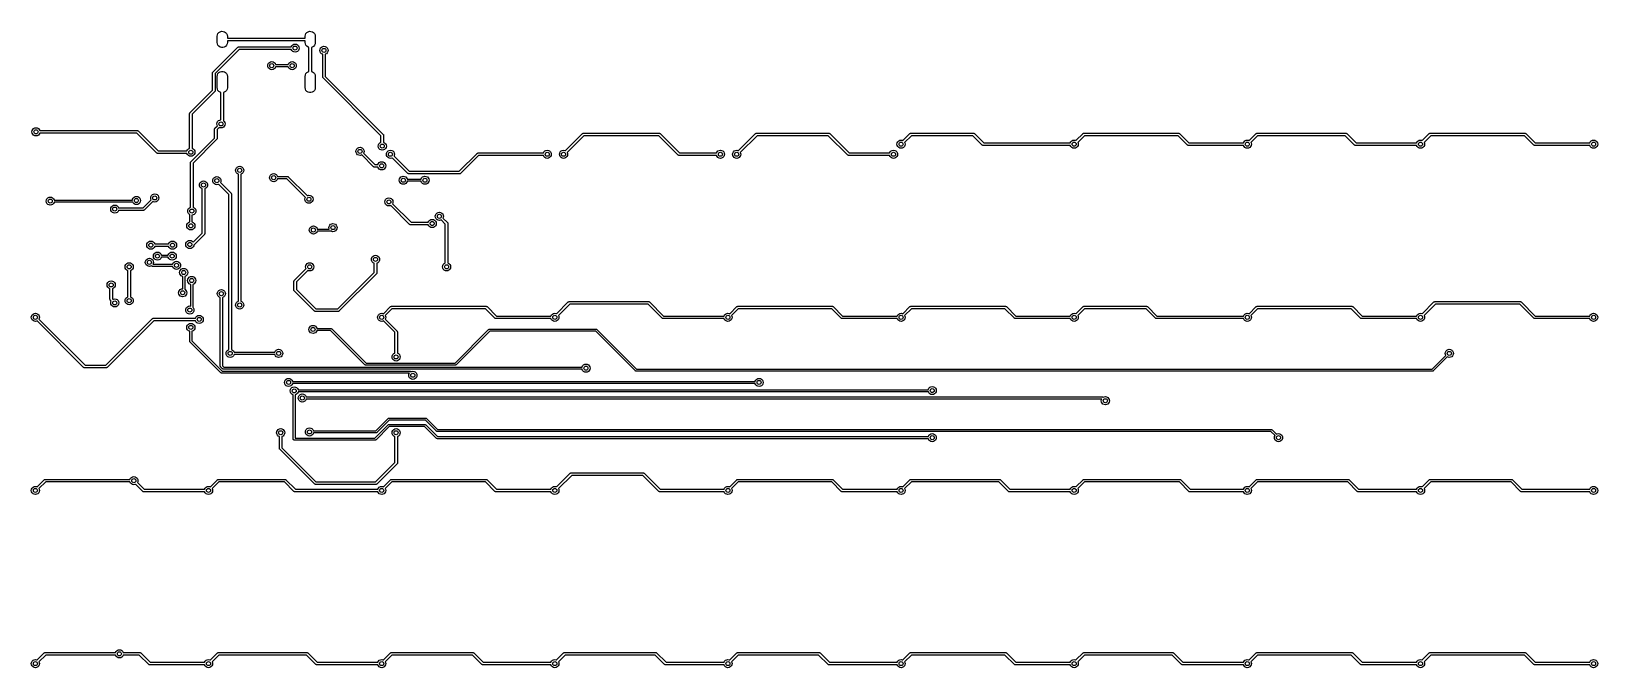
# Model space of a CAD drawing. Extents: x 3.47 to 9.53, y -3.06 to -0.6.
import ezdxf

# ---------------------------------------------------------------- set-up
doc = ezdxf.new("R2010")
doc.units = 0
doc.header["$MEASUREMENT"] = 0
doc.layers.add('BLACK', color=7, linetype='CONTINUOUS')

msp = doc.modelspace()

# ---------------------------------------------------------------- linework, layer by layer
at = {"layer": 'BLACK', "linetype": 'CONTINUOUS'}
for p, q in [((4.18938, -0.609402), (4.19175, -0.60435)), ((4.19175, -0.60435), (4.19544, -0.600166)), ((4.19544, -0.600166), (4.20016, -0.597188)), ((4.20016, -0.597188), (4.20553, -0.595654)), ((4.20553, -0.595654), (4.21111, -0.595688)), ((4.21111, -0.595688), (4.21646, -0.597288)), ((4.21646, -0.597288), (4.22114, -0.600323)), ((4.22114, -0.600323), (4.22478, -0.604551)), ((4.22478, -0.604551), (4.22709, -0.609632)), ((4.52953, -0.609402), (4.5319, -0.60435)), ((4.5319, -0.60435), (4.5356, -0.600166)), ((4.5356, -0.600166), (4.54032, -0.597188)), ((4.54032, -0.597188), (4.54569, -0.595654)), ((4.54569, -0.595654), (4.55127, -0.595688)), ((4.55127, -0.595688), (4.55661, -0.597288)), ((4.55661, -0.597288), (4.5613, -0.600323)), ((4.5613, -0.600323), (4.56494, -0.604551)), ((4.56494, -0.604551), (4.56725, -0.609632)), ((4.17226, -0.752956), (4.26824, -0.656973)), ((4.27376, -0.665374), (4.18066, -0.758474)), ((4.18851, -0.615157), (4.18852, -0.614917)), ((4.18851, -0.638779), (4.18851, -0.615157)), ((4.18931, -0.644304), (4.18851, -0.638779)), ((4.18852, -0.614917), (4.18938, -0.609402)), ((4.19162, -0.649385), (4.18931, -0.644304)), ((4.19526, -0.653613), (4.19162, -0.649385)), ((4.19994, -0.656649), (4.19526, -0.653613)), ((4.20529, -0.658248), (4.19994, -0.656649)), ((4.21087, -0.658282), (4.20529, -0.658248)), ((4.21624, -0.656748), (4.21087, -0.658282)), ((4.22096, -0.65377), (4.21624, -0.656748)), ((4.22465, -0.649587), (4.22096, -0.65377)), ((4.22702, -0.644535), (4.22465, -0.649587)), ((4.22788, -0.63902), (4.22702, -0.644535)), ((4.22709, -0.609632), (4.22789, -0.615157)), ((4.22789, -0.638779), (4.22788, -0.63902)), ((4.22789, -0.615157), (4.22789, -0.622047)), ((4.22789, -0.622047), (4.52867, -0.622047)), ((4.52867, -0.631889), (4.22789, -0.631889)), ((4.22789, -0.631889), (4.22789, -0.638779)), ((4.26824, -0.656973), (4.26894, -0.656449)), ((4.26894, -0.656449), (4.26906, -0.656311)), ((4.26906, -0.656311), (4.26917, -0.65628)), ((4.26917, -0.65628), (4.26937, -0.656128)), ((4.26937, -0.656128), (4.27056, -0.655873)), ((4.27056, -0.655873), (4.27172, -0.655531)), ((4.27172, -0.655531), (4.47488, -0.655531)), ((4.47488, -0.665374), (4.27376, -0.665374)), ((4.47488, -0.655531), (4.47709, -0.651196)), ((4.47709, -0.669709), (4.47488, -0.665374)), ((4.47709, -0.651196), (4.48057, -0.647712)), ((4.48057, -0.647712), (4.48496, -0.645475)), ((4.48496, -0.645475), (4.48983, -0.644705)), ((4.48983, -0.644705), (4.49469, -0.645475)), ((4.49469, -0.645475), (4.49908, -0.647712)), ((4.49908, -0.647712), (4.50257, -0.651196)), ((4.50257, -0.651196), (4.5048, -0.655586)), ((4.5048, -0.665319), (4.50257, -0.669709)), ((4.5048, -0.655586), (4.50558, -0.660453)), ((4.50558, -0.660453), (4.5048, -0.665319)), ((4.52867, -0.614917), (4.52953, -0.609402)), ((4.52867, -0.615157), (4.52867, -0.614917)), ((4.52867, -0.622047), (4.52867, -0.615157)), ((4.52867, -0.638779), (4.52867, -0.631889)), ((4.52946, -0.644304), (4.52867, -0.638779)), ((4.53177, -0.649385), (4.52946, -0.644304)), ((4.53542, -0.653613), (4.53177, -0.649385)), ((4.5401, -0.656649), (4.53542, -0.653613)), ((4.54344, -0.657646), (4.5401, -0.656649)), ((4.54344, -0.751022), (4.54344, -0.657646)), ((4.5564, -0.656748), (4.55328, -0.657639)), ((4.55328, -0.657639), (4.55328, -0.751014)), ((4.56112, -0.65377), (4.5564, -0.656748)), ((4.56481, -0.649587), (4.56112, -0.65377)), ((4.56718, -0.644535), (4.56481, -0.649587)), ((4.56804, -0.63902), (4.56718, -0.644535)), ((4.56725, -0.609632), (4.56804, -0.615157)), ((4.56804, -0.615157), (4.56804, -0.638779)), ((4.56804, -0.638779), (4.56804, -0.63902)), ((4.58563, -0.669291), (4.5864, -0.664425)), ((4.5864, -0.664425), (4.58864, -0.660035)), ((4.58864, -0.660035), (4.59212, -0.656551)), ((4.59212, -0.656551), (4.59651, -0.654314)), ((4.59651, -0.654314), (4.60138, -0.653543)), ((4.60138, -0.653543), (4.60624, -0.654314)), ((4.60624, -0.654314), (4.61063, -0.656551)), ((4.61063, -0.656551), (4.61412, -0.660035)), ((4.61412, -0.660035), (4.61635, -0.664425)), ((4.61635, -0.664425), (4.61712, -0.669291)), ((4.38386, -0.728346), (4.38463, -0.72348)), ((4.38463, -0.72348), (4.38687, -0.71909)), ((4.38687, -0.71909), (4.39035, -0.715606)), ((4.39035, -0.715606), (4.39474, -0.713369)), ((4.39474, -0.713369), (4.39961, -0.712598)), ((4.39961, -0.712598), (4.40447, -0.713369)), ((4.40447, -0.713369), (4.40886, -0.715606)), ((4.40886, -0.715606), (4.41235, -0.71909)), ((4.41235, -0.71909), (4.41456, -0.723425)), ((4.41456, -0.723425), (4.4634, -0.723425)), ((4.4634, -0.723425), (4.46561, -0.71909)), ((4.46561, -0.71909), (4.46909, -0.715606)), ((4.46909, -0.715606), (4.47348, -0.713369)), ((4.47348, -0.713369), (4.47835, -0.712598)), ((4.48057, -0.673193), (4.47709, -0.669709)), ((4.47835, -0.712598), (4.48321, -0.713369)), ((4.48496, -0.67543), (4.48057, -0.673193)), ((4.48321, -0.713369), (4.4876, -0.715606)), ((4.48983, -0.676201), (4.48496, -0.67543)), ((4.4876, -0.715606), (4.49109, -0.71909)), ((4.49469, -0.67543), (4.48983, -0.676201)), ((4.49109, -0.71909), (4.49332, -0.72348)), ((4.49332, -0.72348), (4.49409, -0.728346)), ((4.49908, -0.673193), (4.49469, -0.67543)), ((4.50257, -0.669709), (4.49908, -0.673193)), ((4.5864, -0.674157), (4.58563, -0.669291)), ((4.58864, -0.678547), (4.5864, -0.674157)), ((4.59212, -0.682031), (4.58864, -0.678547)), ((4.59645, -0.68424), (4.59212, -0.682031)), ((4.59645, -0.771968), (4.59645, -0.68424)), ((4.61063, -0.682031), (4.6063, -0.68424)), ((4.6063, -0.68424), (4.6063, -0.76993)), ((4.61412, -0.678547), (4.61063, -0.682031)), ((4.61635, -0.674157), (4.61412, -0.678547)), ((4.61712, -0.669291), (4.61635, -0.674157)), ((4.17082, -0.756436), (4.17094, -0.755568)), ((4.17082, -0.82289), (4.17082, -0.756436)), ((4.17093, -0.755387), (4.17098, -0.75529)), ((4.17094, -0.755568), (4.17093, -0.755387)), ((4.17098, -0.75529), (4.17102, -0.755038)), ((4.17102, -0.755038), (4.17168, -0.75402)), ((4.17168, -0.75402), (4.17226, -0.752956)), ((4.18066, -0.758474), (4.18066, -0.824928)), ((4.18851, -0.769882), (4.18852, -0.769641)), ((4.18851, -0.813189), (4.18851, -0.769882)), ((4.18852, -0.769641), (4.18938, -0.764126)), ((4.18938, -0.764126), (4.19175, -0.759074)), ((4.19175, -0.759074), (4.19544, -0.754891)), ((4.19544, -0.754891), (4.20016, -0.751912)), ((4.20016, -0.751912), (4.20553, -0.750379)), ((4.20553, -0.750379), (4.21111, -0.750413)), ((4.21111, -0.750413), (4.21646, -0.752012)), ((4.21646, -0.752012), (4.22114, -0.755048)), ((4.22114, -0.755048), (4.22478, -0.759276)), ((4.22478, -0.759276), (4.22709, -0.764357)), ((4.22709, -0.764357), (4.22789, -0.769882)), ((4.22789, -0.769882), (4.22789, -0.813189)), ((4.38463, -0.733213), (4.38386, -0.728346)), ((4.38687, -0.737603), (4.38463, -0.733213)), ((4.39035, -0.741087), (4.38687, -0.737603)), ((4.39474, -0.743324), (4.39035, -0.741087)), ((4.39961, -0.744094), (4.39474, -0.743324)), ((4.40447, -0.743324), (4.39961, -0.744094)), ((4.40886, -0.741087), (4.40447, -0.743324)), ((4.41235, -0.737603), (4.40886, -0.741087)), ((4.41456, -0.733268), (4.41235, -0.737603)), ((4.4634, -0.733268), (4.41456, -0.733268)), ((4.46561, -0.737603), (4.4634, -0.733268)), ((4.46909, -0.741087), (4.46561, -0.737603)), ((4.47348, -0.743324), (4.46909, -0.741087)), ((4.47835, -0.744094), (4.47348, -0.743324)), ((4.48321, -0.743324), (4.47835, -0.744094)), ((4.4876, -0.741087), (4.48321, -0.743324)), ((4.49109, -0.737603), (4.4876, -0.741087)), ((4.49332, -0.733213), (4.49109, -0.737603)), ((4.49409, -0.728346), (4.49332, -0.733213)), ((4.52867, -0.769641), (4.52953, -0.764126)), ((4.52867, -0.769882), (4.52867, -0.769641)), ((4.52867, -0.813189), (4.52867, -0.769882)), ((4.52953, -0.764126), (4.5319, -0.759074)), ((4.5319, -0.759074), (4.5356, -0.754891)), ((4.5356, -0.754891), (4.54032, -0.751912)), ((4.54032, -0.751912), (4.54344, -0.751022)), ((4.55328, -0.751014), (4.55661, -0.752012)), ((4.55661, -0.752012), (4.5613, -0.755048)), ((4.5613, -0.755048), (4.56494, -0.759276)), ((4.56494, -0.759276), (4.56725, -0.764357)), ((4.56725, -0.764357), (4.56804, -0.769882)), ((4.56804, -0.769882), (4.56804, -0.813189)), ((4.5968, -0.773132), (4.59645, -0.771968)), ((4.59705, -0.774317), (4.5968, -0.773132)), ((4.5972, -0.774521), (4.59705, -0.774317)), ((4.59723, -0.774627), (4.5972, -0.774521)), ((4.59737, -0.774746), (4.59723, -0.774627)), ((4.5979, -0.775448), (4.59737, -0.774746)), ((4.82185, -0.999403), (4.5979, -0.775448)), ((4.6063, -0.76993), (4.83025, -0.993884)), ((4.08313, -0.910573), (4.17082, -0.82289)), ((4.17922, -0.828408), (4.09154, -0.916091)), ((4.1798, -0.827344), (4.17922, -0.828408)), ((4.18046, -0.826326), (4.1798, -0.827344)), ((4.18049, -0.826074), (4.18046, -0.826326)), ((4.18055, -0.825976), (4.18049, -0.826074)), ((4.18066, -0.824928), (4.18053, -0.825795)), ((4.18053, -0.825795), (4.18055, -0.825976)), ((4.18931, -0.818714), (4.18851, -0.813189)), ((4.19162, -0.823794), (4.18931, -0.818714)), ((4.19526, -0.828023), (4.19162, -0.823794)), ((4.19994, -0.831058), (4.19526, -0.828023)), ((4.20328, -0.832056), (4.19994, -0.831058)), ((4.20328, -0.937816), (4.20328, -0.832056)), ((4.21624, -0.831158), (4.21312, -0.832049)), ((4.21312, -0.832049), (4.21312, -0.941518)), ((4.22096, -0.82818), (4.21624, -0.831158)), ((4.22465, -0.823996), (4.22096, -0.82818)), ((4.22702, -0.818944), (4.22465, -0.823996)), ((4.22788, -0.813429), (4.22702, -0.818944)), ((4.22789, -0.813189), (4.22788, -0.813429)), ((4.52946, -0.818714), (4.52867, -0.813189)), ((4.53177, -0.823794), (4.52946, -0.818714)), ((4.53542, -0.828023), (4.53177, -0.823794)), ((4.5401, -0.831058), (4.53542, -0.828023)), ((4.54545, -0.832657), (4.5401, -0.831058)), ((4.55103, -0.832692), (4.54545, -0.832657)), ((4.5564, -0.831158), (4.55103, -0.832692)), ((4.56112, -0.82818), (4.5564, -0.831158)), ((4.56481, -0.823996), (4.56112, -0.82818)), ((4.56718, -0.818944), (4.56481, -0.823996)), ((4.56804, -0.813429), (4.56718, -0.818944)), ((4.56804, -0.813189), (4.56804, -0.813429)), ((3.48332, -0.969275), (3.48819, -0.968504)), ((3.48819, -0.968504), (3.49306, -0.969275)), ((4.08169, -0.914053), (4.08182, -0.913185)), ((4.08169, -1.04804), (4.08169, -0.914053)), ((4.08181, -0.913004), (4.08186, -0.912907)), ((4.08182, -0.913185), (4.08181, -0.913004)), ((4.08186, -0.912907), (4.0819, -0.912655)), ((4.0819, -0.912655), (4.08255, -0.911636)), ((4.08255, -0.911636), (4.08313, -0.910573)), ((4.09154, -0.916091), (4.09154, -1.04804)), ((4.17963, -0.970105), (4.18924, -0.960497)), ((4.1874, -0.953543), (4.18817, -0.948677)), ((4.18817, -0.95841), (4.1874, -0.953543)), ((4.1962, -0.967457), (4.18803, -0.975624)), ((4.18817, -0.948677), (4.19041, -0.944287)), ((4.18924, -0.960497), (4.18817, -0.95841)), ((4.19041, -0.944287), (4.19389, -0.940803)), ((4.19389, -0.940803), (4.19828, -0.938566)), ((4.19828, -0.968521), (4.1962, -0.967457)), ((4.19828, -0.938566), (4.20315, -0.937795)), ((4.20315, -0.969291), (4.19828, -0.968521)), ((4.20315, -0.937795), (4.20328, -0.937816)), ((4.20802, -0.968521), (4.20315, -0.969291)), ((4.21241, -0.966284), (4.20802, -0.968521)), ((4.21589, -0.9628), (4.21241, -0.966284)), ((4.21312, -0.941518), (4.21589, -0.944287)), ((4.21589, -0.944287), (4.21813, -0.948677)), ((4.21813, -0.95841), (4.21589, -0.9628)), ((4.21813, -0.948677), (4.2189, -0.953543)), ((4.2189, -0.953543), (4.21813, -0.95841)), ((3.47244, -0.984252), (3.47321, -0.979386)), ((3.47321, -0.989118), (3.47244, -0.984252)), ((3.47321, -0.979386), (3.47545, -0.974996)), ((3.47545, -0.993508), (3.47321, -0.989118)), ((3.47545, -0.974996), (3.47893, -0.971512)), ((3.47893, -0.996992), (3.47545, -0.993508)), ((3.47893, -0.971512), (3.48332, -0.969275)), ((3.48332, -0.999229), (3.47893, -0.996992)), ((3.48819, -1), (3.48332, -0.999229)), ((3.49306, -0.999229), (3.48819, -1)), ((3.49306, -0.969275), (3.49745, -0.971512)), ((3.49745, -0.996992), (3.49306, -0.999229)), ((3.49745, -0.971512), (3.50093, -0.974996)), ((3.50093, -0.993508), (3.49745, -0.996992)), ((3.50093, -0.974996), (3.50314, -0.979331)), ((3.50314, -0.989173), (3.50093, -0.993508)), ((3.50314, -0.979331), (3.87975, -0.979331)), ((3.87771, -0.989173), (3.50314, -0.989173)), ((3.95501, -1.06647), (3.87771, -0.989173)), ((3.87975, -0.979331), (3.88062, -0.979456)), ((3.88062, -0.979456), (3.8808, -0.979444)), ((3.8808, -0.979444), (3.8809, -0.979497)), ((3.8809, -0.979497), (3.88115, -0.979533)), ((3.88115, -0.979533), (3.88217, -0.980191)), ((3.88217, -0.980191), (3.88323, -0.980772)), ((3.88323, -0.980772), (3.96053, -1.05807)), ((4.08707, -1.09967), (4.17819, -1.00855)), ((4.18659, -1.01407), (4.09547, -1.10519)), ((4.17819, -0.973585), (4.17831, -0.972718)), ((4.17819, -1.00855), (4.17819, -0.973585)), ((4.1783, -0.972537), (4.17835, -0.97244)), ((4.17831, -0.972718), (4.1783, -0.972537)), ((4.17835, -0.97244), (4.17839, -0.972188)), ((4.17839, -0.972188), (4.17905, -0.971169)), ((4.17905, -0.971169), (4.17963, -0.970105)), ((4.18717, -1.01301), (4.18659, -1.01407)), ((4.18783, -1.01199), (4.18717, -1.01301)), ((4.18786, -1.01174), (4.18783, -1.01199)), ((4.18792, -1.01164), (4.18786, -1.01174)), ((4.18803, -1.01059), (4.1879, -1.01146)), ((4.1879, -1.01146), (4.18792, -1.01164)), ((4.18803, -0.975624), (4.18803, -1.01059)), ((4.81403, -1.03011), (4.81752, -1.02663)), ((4.81752, -1.02663), (4.82185, -1.02442)), ((4.82185, -1.02442), (4.82185, -0.999403)), ((4.83025, -0.993884), (4.83078, -0.994587)), ((4.83078, -0.994587), (4.83091, -0.994706)), ((4.83091, -0.994706), (4.83094, -0.994812)), ((4.83094, -0.994812), (4.8311, -0.995016)), ((4.8311, -0.995016), (4.83135, -0.996201)), ((4.83135, -0.996201), (4.83169, -0.997364)), ((4.83169, -0.997364), (4.83169, -1.02442)), ((4.83169, -1.02442), (4.83603, -1.02663)), ((4.83603, -1.02663), (4.83951, -1.03011)), ((5.53451, -1.05695), (5.60083, -0.990633)), ((5.60635, -0.999034), (5.54147, -1.06391)), ((5.60083, -0.990633), (5.60153, -0.990109)), ((5.60153, -0.990109), (5.60165, -0.989972)), ((5.60165, -0.989972), (5.60176, -0.98994)), ((5.60176, -0.98994), (5.60196, -0.989788)), ((5.60196, -0.989788), (5.60315, -0.989533)), ((5.60315, -0.989533), (5.60431, -0.989192)), ((5.60431, -0.989192), (5.89748, -0.989192)), ((5.89545, -0.999034), (5.60635, -0.999034)), ((5.97076, -1.07435), (5.89545, -0.999034)), ((5.89748, -0.989192), (5.89835, -0.989317)), ((5.89835, -0.989317), (5.89853, -0.989305)), ((5.89853, -0.989305), (5.89863, -0.989358)), ((5.89863, -0.989358), (5.89888, -0.989394)), ((5.89888, -0.989394), (5.8999, -0.990052)), ((5.8999, -0.990052), (5.90096, -0.990633)), ((5.90096, -0.990633), (5.97628, -1.06594)), ((6.2038, -1.05695), (6.27012, -0.990633)), ((6.27564, -0.999034), (6.21076, -1.06391)), ((6.27012, -0.990633), (6.27083, -0.990109)), ((6.27083, -0.990109), (6.27094, -0.989972)), ((6.27094, -0.989972), (6.27105, -0.98994)), ((6.27105, -0.98994), (6.27126, -0.989788)), ((6.27126, -0.989788), (6.27244, -0.989533)), ((6.27244, -0.989533), (6.2736, -0.989192)), ((6.2736, -0.989192), (6.5532, -0.989192)), ((6.55117, -0.999034), (6.27564, -0.999034)), ((6.62648, -1.07435), (6.55117, -0.999034)), ((6.5532, -0.989192), (6.55407, -0.989317)), ((6.55407, -0.989317), (6.55425, -0.989305)), ((6.55425, -0.989305), (6.55435, -0.989358)), ((6.55435, -0.989358), (6.5546, -0.989394)), ((6.5546, -0.989394), (6.55562, -0.990052)), ((6.55562, -0.990052), (6.55668, -0.990633)), ((6.55668, -0.990633), (6.632, -1.06594)), ((6.8166, -1.03182), (6.81737, -1.02696)), ((6.81737, -1.02696), (6.81961, -1.02257)), ((6.81961, -1.02257), (6.82309, -1.01908)), ((6.82309, -1.01908), (6.82748, -1.01685)), ((6.82748, -1.01685), (6.83235, -1.01608)), ((6.83235, -1.01608), (6.83721, -1.01685)), ((6.83721, -1.01685), (6.8393, -1.01791)), ((6.8393, -1.01791), (6.86658, -0.990633)), ((6.8721, -0.999034), (6.84626, -1.02487)), ((6.84626, -1.02487), (6.84732, -1.02696)), ((6.84732, -1.02696), (6.84809, -1.03182)), ((6.86658, -0.990633), (6.86728, -0.990109)), ((6.86728, -0.990109), (6.8674, -0.989972)), ((6.8674, -0.989972), (6.8675, -0.98994)), ((6.8675, -0.98994), (6.86771, -0.989788)), ((6.86771, -0.989788), (6.86889, -0.989533)), ((6.86889, -0.989533), (6.87006, -0.989192)), ((6.87006, -0.989192), (7.11226, -0.989192)), ((7.11022, -0.999034), (6.8721, -0.999034)), ((7.14649, -1.0353), (7.11022, -0.999034)), ((7.11226, -0.989192), (7.11313, -0.989317)), ((7.11313, -0.989317), (7.11331, -0.989305)), ((7.11331, -0.989305), (7.1134, -0.989358)), ((7.1134, -0.989358), (7.11366, -0.989394)), ((7.11366, -0.989394), (7.11467, -0.990052)), ((7.11467, -0.990052), (7.11574, -0.990633)), ((7.11574, -0.990633), (7.15201, -1.0269)), ((7.15201, -1.0269), (7.48669, -1.0269)), ((7.48669, -1.0269), (7.4889, -1.02257)), ((7.4889, -1.02257), (7.49238, -1.01908)), ((7.49238, -1.01908), (7.49677, -1.01685)), ((7.49677, -1.01685), (7.50164, -1.01608)), ((7.50164, -1.01608), (7.5065, -1.01685)), ((7.5065, -1.01685), (7.50859, -1.01791)), ((7.50859, -1.01791), (7.53587, -0.990633)), ((7.54139, -0.999034), (7.51555, -1.02487)), ((7.51555, -1.02487), (7.51661, -1.02696)), ((7.51661, -1.02696), (7.51738, -1.03182)), ((7.53587, -0.990633), (7.53657, -0.990109)), ((7.53657, -0.990109), (7.53669, -0.989972)), ((7.53669, -0.989972), (7.5368, -0.98994)), ((7.5368, -0.98994), (7.537, -0.989788)), ((7.537, -0.989788), (7.53818, -0.989533)), ((7.53818, -0.989533), (7.53935, -0.989192)), ((7.53935, -0.989192), (7.90536, -0.989192)), ((7.90332, -0.999034), (7.54139, -0.999034)), ((7.93959, -1.0353), (7.90332, -0.999034)), ((7.90536, -0.989192), (7.90622, -0.989317)), ((7.90622, -0.989317), (7.90641, -0.989305)), ((7.90641, -0.989305), (7.9065, -0.989358)), ((7.9065, -0.989358), (7.90675, -0.989394)), ((7.90675, -0.989394), (7.90777, -0.990052)), ((7.90777, -0.990052), (7.90884, -0.990633)), ((7.90884, -0.990633), (7.94511, -1.0269)), ((7.94511, -1.0269), (8.15598, -1.0269)), ((8.15598, -1.0269), (8.15819, -1.02257)), ((8.15819, -1.02257), (8.16167, -1.01908)), ((8.16167, -1.01908), (8.16606, -1.01685)), ((8.16606, -1.01685), (8.17093, -1.01608)), ((8.17093, -1.01608), (8.17579, -1.01685)), ((8.17579, -1.01685), (8.17788, -1.01791)), ((8.17788, -1.01791), (8.20516, -0.990633)), ((8.21068, -0.999034), (8.18484, -1.02487)), ((8.18484, -1.02487), (8.18591, -1.02696)), ((8.18591, -1.02696), (8.18668, -1.03182)), ((8.20516, -0.990633), (8.20586, -0.990109)), ((8.20586, -0.990109), (8.20598, -0.989972)), ((8.20598, -0.989972), (8.20609, -0.98994)), ((8.20609, -0.98994), (8.20629, -0.989788)), ((8.20629, -0.989788), (8.20748, -0.989533)), ((8.20748, -0.989533), (8.20864, -0.989192)), ((8.20864, -0.989192), (8.55152, -0.989192)), ((8.54949, -0.999034), (8.21068, -0.999034)), ((8.58575, -1.0353), (8.54949, -0.999034)), ((8.55152, -0.989192), (8.55239, -0.989317)), ((8.55239, -0.989317), (8.55257, -0.989305)), ((8.55257, -0.989305), (8.55267, -0.989358)), ((8.55267, -0.989358), (8.55292, -0.989394)), ((8.55292, -0.989394), (8.55394, -0.990052)), ((8.55394, -0.990052), (8.555, -0.990633)), ((8.555, -0.990633), (8.59127, -1.0269)), ((8.59127, -1.0269), (8.82527, -1.0269)), ((8.82527, -1.0269), (8.82748, -1.02257)), ((8.82748, -1.02257), (8.83096, -1.01908)), ((8.83096, -1.01908), (8.83535, -1.01685)), ((8.83535, -1.01685), (8.84022, -1.01608)), ((8.84022, -1.01608), (8.84509, -1.01685)), ((8.84509, -1.01685), (8.84717, -1.01791)), ((8.84717, -1.01791), (8.87445, -0.990633)), ((8.87997, -0.999034), (8.85413, -1.02487)), ((8.85413, -1.02487), (8.8552, -1.02696)), ((8.8552, -1.02696), (8.85597, -1.03182)), ((8.87445, -0.990633), (8.87515, -0.990109)), ((8.87515, -0.990109), (8.87527, -0.989972)), ((8.87527, -0.989972), (8.87538, -0.98994)), ((8.87538, -0.98994), (8.87558, -0.989788)), ((8.87558, -0.989788), (8.87677, -0.989533)), ((8.87677, -0.989533), (8.87793, -0.989192)), ((8.87793, -0.989192), (9.24394, -0.989192)), ((9.2419, -0.999034), (8.87997, -0.999034)), ((9.27817, -1.0353), (9.2419, -0.999034)), ((9.24394, -0.989192), (9.24481, -0.989317)), ((9.24481, -0.989317), (9.24499, -0.989305)), ((9.24499, -0.989305), (9.24508, -0.989358)), ((9.24508, -0.989358), (9.24534, -0.989394)), ((9.24534, -0.989394), (9.24635, -0.990052)), ((9.24635, -0.990052), (9.24742, -0.990633)), ((9.24742, -0.990633), (9.28369, -1.0269)), ((9.28369, -1.0269), (9.49456, -1.0269)), ((9.49456, -1.0269), (9.49677, -1.02257)), ((9.49677, -1.02257), (9.50025, -1.01908)), ((9.50025, -1.01908), (9.50464, -1.01685)), ((9.50464, -1.01685), (9.50951, -1.01608)), ((9.50951, -1.01608), (9.51438, -1.01685)), ((9.51438, -1.01685), (9.51877, -1.01908)), ((9.51877, -1.01908), (9.52225, -1.02257)), ((9.52225, -1.02257), (9.52449, -1.02696)), ((9.52449, -1.02696), (9.52526, -1.03182)), ((3.95607, -1.06705), (3.95501, -1.06647)), ((3.95709, -1.06771), (3.95607, -1.06705)), ((3.95734, -1.06775), (3.95709, -1.06771)), ((3.95744, -1.0678), (3.95734, -1.06775)), ((3.95762, -1.06779), (3.95744, -1.0678)), ((3.95849, -1.06791), (3.95762, -1.06779)), ((4.07166, -1.06791), (3.95849, -1.06791)), ((3.96053, -1.05807), (4.07166, -1.05807)), ((4.07166, -1.05807), (4.07387, -1.05374)), ((4.07387, -1.07225), (4.07166, -1.06791)), ((4.07387, -1.05374), (4.07736, -1.05025)), ((4.07736, -1.07573), (4.07387, -1.07225)), ((4.07736, -1.05025), (4.08169, -1.04804)), ((4.08175, -1.07797), (4.07736, -1.07573)), ((4.08661, -1.07874), (4.08175, -1.07797)), ((4.09148, -1.07797), (4.08661, -1.07874)), ((4.09587, -1.07573), (4.09148, -1.07797)), ((4.09154, -1.04804), (4.09587, -1.05025)), ((4.09587, -1.05025), (4.09935, -1.05374)), ((4.09935, -1.07225), (4.09587, -1.07573)), ((4.09935, -1.05374), (4.10159, -1.05813)), ((4.10159, -1.06786), (4.09935, -1.07225)), ((4.10159, -1.05813), (4.10236, -1.06299)), ((4.10236, -1.06299), (4.10159, -1.06786)), ((4.72506, -1.05971), (4.72583, -1.05484)), ((4.72583, -1.06458), (4.72506, -1.05971)), ((4.72583, -1.05484), (4.72807, -1.05045)), ((4.72807, -1.06897), (4.72583, -1.06458)), ((4.72807, -1.05045), (4.73155, -1.04697)), ((4.73155, -1.07245), (4.72807, -1.06897)), ((4.73155, -1.04697), (4.73595, -1.04473)), ((4.73595, -1.07469), (4.73155, -1.07245)), ((4.73595, -1.04473), (4.74081, -1.04396)), ((4.74081, -1.07546), (4.73595, -1.07469)), ((4.74081, -1.04396), (4.74568, -1.04473)), ((4.74568, -1.07469), (4.74081, -1.07546)), ((4.74568, -1.04473), (4.75007, -1.04697)), ((4.74777, -1.07362), (4.74568, -1.07469)), ((4.79311, -1.11896), (4.74777, -1.07362)), ((4.75007, -1.04697), (4.75355, -1.05045)), ((4.75355, -1.05045), (4.75579, -1.05484)), ((4.75579, -1.06458), (4.75473, -1.06666)), ((4.75473, -1.06666), (4.79862, -1.11056)), ((4.75579, -1.05484), (4.75656, -1.05971)), ((4.75656, -1.05971), (4.75579, -1.06458)), ((4.81102, -1.03937), (4.81179, -1.0345)), ((4.81179, -1.04424), (4.81102, -1.03937)), ((4.81179, -1.0345), (4.81403, -1.03011)), ((4.81403, -1.04863), (4.81179, -1.04424)), ((4.81752, -1.05211), (4.81403, -1.04863)), ((4.82191, -1.05435), (4.81752, -1.05211)), ((4.82677, -1.05512), (4.82191, -1.05435)), ((4.83164, -1.05435), (4.82677, -1.05512)), ((4.83603, -1.05211), (4.83164, -1.05435)), ((4.83951, -1.04863), (4.83603, -1.05211)), ((4.83951, -1.03011), (4.84175, -1.0345)), ((4.84175, -1.04424), (4.83951, -1.04863)), ((4.84175, -1.0345), (4.84252, -1.03937)), ((4.84252, -1.03937), (4.84175, -1.04424)), ((4.84252, -1.07087), (4.84329, -1.066)), ((4.84329, -1.07573), (4.84252, -1.07087)), ((4.84329, -1.066), (4.84553, -1.06161)), ((4.84553, -1.08012), (4.84329, -1.07573)), ((4.84553, -1.06161), (4.84901, -1.05813)), ((4.84901, -1.08361), (4.84553, -1.08012)), ((4.84901, -1.05813), (4.8534, -1.05589)), ((4.8534, -1.08584), (4.84901, -1.08361)), ((4.8534, -1.05589), (4.85827, -1.05512)), ((4.85827, -1.08661), (4.8534, -1.08584)), ((4.85827, -1.05512), (4.86313, -1.05589)), ((4.86313, -1.08584), (4.85827, -1.08661)), ((4.86313, -1.05589), (4.86752, -1.05813)), ((4.86522, -1.08478), (4.86313, -1.08584)), ((4.92563, -1.14519), (4.86522, -1.08478)), ((4.86752, -1.05813), (4.87101, -1.06161)), ((4.87101, -1.06161), (4.87324, -1.066)), ((4.87324, -1.07573), (4.87218, -1.07782)), ((4.87218, -1.07782), (4.93115, -1.13679)), ((4.87324, -1.066), (4.87402, -1.07087)), ((4.87402, -1.07087), (4.87324, -1.07573)), ((5.12397, -1.13679), (5.19337, -1.06739)), ((5.19889, -1.07579), (5.12948, -1.14519)), ((5.19337, -1.06739), (5.19407, -1.06686)), ((5.19407, -1.06686), (5.19419, -1.06672)), ((5.19419, -1.06672), (5.1943, -1.06669)), ((5.1943, -1.06669), (5.1945, -1.06654)), ((5.1945, -1.06654), (5.19569, -1.06629)), ((5.19569, -1.06629), (5.19685, -1.06594)), ((5.19685, -1.06594), (5.44962, -1.06594)), ((5.44962, -1.07579), (5.19889, -1.07579)), ((5.44962, -1.06594), (5.45183, -1.06161)), ((5.45183, -1.08012), (5.44962, -1.07579)), ((5.45183, -1.06161), (5.45531, -1.05813)), ((5.45531, -1.08361), (5.45183, -1.08012)), ((5.45531, -1.05813), (5.4597, -1.05589)), ((5.4597, -1.08584), (5.45531, -1.08361)), ((5.4597, -1.05589), (5.46457, -1.05512)), ((5.46457, -1.08661), (5.4597, -1.08584)), ((5.46457, -1.05512), (5.46943, -1.05589)), ((5.46943, -1.08584), (5.46457, -1.08661)), ((5.46943, -1.05589), (5.47382, -1.05813)), ((5.47382, -1.08361), (5.46943, -1.08584)), ((5.47382, -1.05813), (5.47731, -1.06161)), ((5.47731, -1.08012), (5.47382, -1.08361)), ((5.47731, -1.06161), (5.47954, -1.066)), ((5.47954, -1.07573), (5.47731, -1.08012)), ((5.47954, -1.066), (5.48031, -1.07087)), ((5.48031, -1.07087), (5.47954, -1.07573)), ((5.51181, -1.07087), (5.51258, -1.066)), ((5.51258, -1.07573), (5.51181, -1.07087)), ((5.51258, -1.066), (5.51482, -1.06161)), ((5.51482, -1.08012), (5.51258, -1.07573)), ((5.51482, -1.06161), (5.5183, -1.05813)), ((5.5183, -1.08361), (5.51482, -1.08012)), ((5.5183, -1.05813), (5.52269, -1.05589)), ((5.52269, -1.08584), (5.5183, -1.08361)), ((5.52269, -1.05589), (5.52756, -1.05512)), ((5.52756, -1.08661), (5.52269, -1.08584)), ((5.52756, -1.05512), (5.53243, -1.05589)), ((5.53243, -1.08584), (5.52756, -1.08661)), ((5.53243, -1.05589), (5.53451, -1.05695)), ((5.53682, -1.08361), (5.53243, -1.08584)), ((5.5403, -1.08012), (5.53682, -1.08361)), ((5.54254, -1.07573), (5.5403, -1.08012)), ((5.54147, -1.06391), (5.54254, -1.066)), ((5.54254, -1.066), (5.54331, -1.07087)), ((5.54331, -1.07087), (5.54254, -1.07573)), ((5.97182, -1.07493), (5.97076, -1.07435)), ((5.97284, -1.07558), (5.97182, -1.07493)), ((5.97309, -1.07562), (5.97284, -1.07558)), ((5.97319, -1.07567), (5.97309, -1.07562)), ((5.97337, -1.07566), (5.97319, -1.07567)), ((5.97424, -1.07579), (5.97337, -1.07566)), ((6.11891, -1.07579), (5.97424, -1.07579)), ((5.97628, -1.06594), (6.11891, -1.06594)), ((6.11891, -1.06594), (6.12112, -1.06161)), ((6.12112, -1.08012), (6.11891, -1.07579)), ((6.12112, -1.06161), (6.1246, -1.05813)), ((6.1246, -1.08361), (6.12112, -1.08012)), ((6.1246, -1.05813), (6.12899, -1.05589)), ((6.12899, -1.08584), (6.1246, -1.08361)), ((6.12899, -1.05589), (6.13386, -1.05512)), ((6.13386, -1.08661), (6.12899, -1.08584)), ((6.13386, -1.05512), (6.13872, -1.05589)), ((6.13872, -1.08584), (6.13386, -1.08661)), ((6.13872, -1.05589), (6.14311, -1.05813)), ((6.14311, -1.08361), (6.13872, -1.08584)), ((6.14311, -1.05813), (6.1466, -1.06161)), ((6.1466, -1.08012), (6.14311, -1.08361)), ((6.1466, -1.06161), (6.14884, -1.066)), ((6.14884, -1.07573), (6.1466, -1.08012)), ((6.14884, -1.066), (6.14961, -1.07087)), ((6.14961, -1.07087), (6.14884, -1.07573)), ((6.1811, -1.07087), (6.18187, -1.066)), ((6.18187, -1.07573), (6.1811, -1.07087)), ((6.18187, -1.066), (6.18411, -1.06161)), ((6.18411, -1.08012), (6.18187, -1.07573)), ((6.18411, -1.06161), (6.18759, -1.05813)), ((6.18759, -1.08361), (6.18411, -1.08012)), ((6.18759, -1.05813), (6.19198, -1.05589)), ((6.19198, -1.08584), (6.18759, -1.08361)), ((6.19198, -1.05589), (6.19685, -1.05512)), ((6.19685, -1.08661), (6.19198, -1.08584)), ((6.19685, -1.05512), (6.20172, -1.05589)), ((6.20172, -1.08584), (6.19685, -1.08661)), ((6.20172, -1.05589), (6.2038, -1.05695)), ((6.20611, -1.08361), (6.20172, -1.08584)), ((6.20959, -1.08012), (6.20611, -1.08361)), ((6.21183, -1.07573), (6.20959, -1.08012)), ((6.21076, -1.06391), (6.21183, -1.066)), ((6.21183, -1.066), (6.2126, -1.07087)), ((6.2126, -1.07087), (6.21183, -1.07573)), ((6.62754, -1.07493), (6.62648, -1.07435)), ((6.62856, -1.07558), (6.62754, -1.07493)), ((6.62881, -1.07562), (6.62856, -1.07558)), ((6.62891, -1.07567), (6.62881, -1.07562)), ((6.62909, -1.07566), (6.62891, -1.07567)), ((6.62996, -1.07579), (6.62909, -1.07566)), ((6.7882, -1.07579), (6.62996, -1.07579)), ((6.632, -1.06594), (6.7882, -1.06594)), ((6.7882, -1.06594), (6.79041, -1.06161)), ((6.79041, -1.08012), (6.7882, -1.07579)), ((6.79041, -1.06161), (6.79389, -1.05813)), ((6.79389, -1.08361), (6.79041, -1.08012)), ((6.79389, -1.05813), (6.79828, -1.05589)), ((6.79828, -1.08584), (6.79389, -1.08361)), ((6.79828, -1.05589), (6.80315, -1.05512)), ((6.80315, -1.08661), (6.79828, -1.08584)), ((6.80315, -1.05512), (6.80802, -1.05589)), ((6.80802, -1.08584), (6.80315, -1.08661)), ((6.80802, -1.05589), (6.81241, -1.05813)), ((6.81241, -1.08361), (6.80802, -1.08584)), ((6.81241, -1.05813), (6.81589, -1.06161)), ((6.81589, -1.08012), (6.81241, -1.08361)), ((6.81589, -1.06161), (6.81813, -1.066)), ((6.81813, -1.07573), (6.81589, -1.08012)), ((6.81737, -1.03669), (6.8166, -1.03182)), ((6.81961, -1.04108), (6.81737, -1.03669)), ((6.81813, -1.066), (6.8189, -1.07087)), ((6.8189, -1.07087), (6.81813, -1.07573)), ((6.82309, -1.04456), (6.81961, -1.04108)), ((6.82748, -1.0468), (6.82309, -1.04456)), ((6.83235, -1.04757), (6.82748, -1.0468)), ((6.83721, -1.0468), (6.83235, -1.04757)), ((6.8416, -1.04456), (6.83721, -1.0468)), ((6.84509, -1.04108), (6.8416, -1.04456)), ((6.84732, -1.03669), (6.84509, -1.04108)), ((6.84809, -1.03182), (6.84732, -1.03669)), ((7.14755, -1.03588), (7.14649, -1.0353)), ((7.14857, -1.03654), (7.14755, -1.03588)), ((7.14882, -1.03658), (7.14857, -1.03654)), ((7.14892, -1.03663), (7.14882, -1.03658)), ((7.1491, -1.03662), (7.14892, -1.03663)), ((7.14997, -1.03674), (7.1491, -1.03662)), ((7.48669, -1.03674), (7.14997, -1.03674)), ((7.4889, -1.04108), (7.48669, -1.03674)), ((7.49238, -1.04456), (7.4889, -1.04108)), ((7.49677, -1.0468), (7.49238, -1.04456)), ((7.50164, -1.04757), (7.49677, -1.0468)), ((7.5065, -1.0468), (7.50164, -1.04757)), ((7.51089, -1.04456), (7.5065, -1.0468)), ((7.51438, -1.04108), (7.51089, -1.04456)), ((7.51661, -1.03669), (7.51438, -1.04108)), ((7.51738, -1.03182), (7.51661, -1.03669)), ((7.94065, -1.03588), (7.93959, -1.0353)), ((7.94167, -1.03654), (7.94065, -1.03588)), ((7.94192, -1.03658), (7.94167, -1.03654)), ((7.94202, -1.03663), (7.94192, -1.03658)), ((7.9422, -1.03662), (7.94202, -1.03663)), ((7.94307, -1.03674), (7.9422, -1.03662)), ((8.15598, -1.03674), (7.94307, -1.03674)), ((8.15819, -1.04108), (8.15598, -1.03674)), ((8.16167, -1.04456), (8.15819, -1.04108)), ((8.16606, -1.0468), (8.16167, -1.04456)), ((8.17093, -1.04757), (8.16606, -1.0468)), ((8.17579, -1.0468), (8.17093, -1.04757)), ((8.18018, -1.04456), (8.17579, -1.0468)), ((8.18367, -1.04108), (8.18018, -1.04456)), ((8.18591, -1.03669), (8.18367, -1.04108)), ((8.18668, -1.03182), (8.18591, -1.03669)), ((8.58682, -1.03588), (8.58575, -1.0353)), ((8.58784, -1.03654), (8.58682, -1.03588)), ((8.58809, -1.03658), (8.58784, -1.03654)), ((8.58819, -1.03663), (8.58809, -1.03658)), ((8.58837, -1.03662), (8.58819, -1.03663)), ((8.58923, -1.03674), (8.58837, -1.03662)), ((8.82527, -1.03674), (8.58923, -1.03674)), ((8.82748, -1.04108), (8.82527, -1.03674)), ((8.83096, -1.04456), (8.82748, -1.04108)), ((8.83535, -1.0468), (8.83096, -1.04456)), ((8.84022, -1.04757), (8.83535, -1.0468)), ((8.84509, -1.0468), (8.84022, -1.04757)), ((8.84948, -1.04456), (8.84509, -1.0468)), ((8.85296, -1.04108), (8.84948, -1.04456)), ((8.8552, -1.03669), (8.85296, -1.04108)), ((8.85597, -1.03182), (8.8552, -1.03669)), ((9.27923, -1.03588), (9.27817, -1.0353)), ((9.28025, -1.03654), (9.27923, -1.03588)), ((9.2805, -1.03658), (9.28025, -1.03654)), ((9.2806, -1.03663), (9.2805, -1.03658)), ((9.28078, -1.03662), (9.2806, -1.03663)), ((9.28165, -1.03674), (9.28078, -1.03662)), ((9.49456, -1.03674), (9.28165, -1.03674)), ((9.49677, -1.04108), (9.49456, -1.03674)), ((9.50025, -1.04456), (9.49677, -1.04108)), ((9.50464, -1.0468), (9.50025, -1.04456)), ((9.50951, -1.04757), (9.50464, -1.0468)), ((9.51438, -1.0468), (9.50951, -1.04757)), ((9.51877, -1.04456), (9.51438, -1.0468)), ((9.52225, -1.04108), (9.51877, -1.04456)), ((9.52449, -1.03669), (9.52225, -1.04108)), ((9.52526, -1.03182), (9.52449, -1.03669)), ((4.08563, -1.10315), (4.08576, -1.10228)), ((4.08563, -1.27542), (4.08563, -1.10315)), ((4.08574, -1.1021), (4.0858, -1.102)), ((4.08576, -1.10228), (4.08574, -1.1021)), ((4.0858, -1.102), (4.08583, -1.10175)), ((4.08583, -1.10175), (4.08649, -1.10073)), ((4.08649, -1.10073), (4.08707, -1.09967)), ((4.09547, -1.10519), (4.09547, -1.27542)), ((4.25984, -1.13289), (4.26061, -1.12803)), ((4.26061, -1.13776), (4.25984, -1.13289)), ((4.26061, -1.12803), (4.26285, -1.12364)), ((4.26285, -1.14215), (4.26061, -1.13776)), ((4.26285, -1.12364), (4.26633, -1.12015)), ((4.26633, -1.14563), (4.26285, -1.14215)), ((4.26633, -1.12015), (4.27072, -1.11792)), ((4.27067, -1.14784), (4.26633, -1.14563)), ((4.27067, -1.6386), (4.27067, -1.14784)), ((4.27072, -1.11792), (4.27559, -1.11715)), ((4.27559, -1.11715), (4.28045, -1.11792)), ((4.28045, -1.11792), (4.28484, -1.12015)), ((4.28484, -1.14563), (4.28051, -1.14784)), ((4.28051, -1.14784), (4.28051, -1.63859)), ((4.28484, -1.12015), (4.28833, -1.12364)), ((4.28833, -1.14215), (4.28484, -1.14563)), ((4.28833, -1.12364), (4.29057, -1.12803)), ((4.29057, -1.13776), (4.28833, -1.14215)), ((4.29057, -1.12803), (4.29134, -1.13289)), ((4.29134, -1.13289), (4.29057, -1.13776)), ((4.39431, -1.15216), (4.39779, -1.14868)), ((4.39779, -1.14868), (4.40218, -1.14644)), ((4.40218, -1.14644), (4.40705, -1.14567)), ((4.40705, -1.14567), (4.41191, -1.14644)), ((4.41191, -1.14644), (4.4163, -1.14868)), ((4.4163, -1.14868), (4.41979, -1.15216)), ((4.79417, -1.11955), (4.79311, -1.11896)), ((4.79519, -1.1202), (4.79417, -1.11955)), ((4.79544, -1.12024), (4.79519, -1.1202)), ((4.79554, -1.12029), (4.79544, -1.12024)), ((4.79572, -1.12028), (4.79554, -1.12029)), ((4.79659, -1.12041), (4.79572, -1.12028)), ((4.80952, -1.12041), (4.79659, -1.12041)), ((4.79862, -1.11056), (4.80952, -1.11056)), ((4.80952, -1.11056), (4.81173, -1.10623)), ((4.81173, -1.12474), (4.80952, -1.12041)), ((4.81173, -1.10623), (4.81522, -1.10274)), ((4.81522, -1.12823), (4.81173, -1.12474)), ((4.81522, -1.10274), (4.81961, -1.10051)), ((4.81961, -1.13046), (4.81522, -1.12823)), ((4.81961, -1.10051), (4.82447, -1.09974)), ((4.82447, -1.13123), (4.81961, -1.13046)), ((4.82447, -1.09974), (4.82934, -1.10051)), ((4.82934, -1.13046), (4.82447, -1.13123)), ((4.82934, -1.10051), (4.83373, -1.10274)), ((4.83373, -1.12823), (4.82934, -1.13046)), ((4.83373, -1.10274), (4.83721, -1.10623)), ((4.83721, -1.12474), (4.83373, -1.12823)), ((4.83721, -1.10623), (4.83945, -1.11062)), ((4.83945, -1.12035), (4.83721, -1.12474)), ((4.83945, -1.11062), (4.84022, -1.11549)), ((4.84022, -1.11549), (4.83945, -1.12035)), ((4.9267, -1.14577), (4.92563, -1.14519)), ((4.92772, -1.14643), (4.9267, -1.14577)), ((4.92797, -1.14647), (4.92772, -1.14643)), ((4.92807, -1.14652), (4.92797, -1.14647)), ((4.92825, -1.14651), (4.92807, -1.14652)), ((4.92911, -1.14663), (4.92825, -1.14651)), ((5.126, -1.14663), (4.92911, -1.14663)), ((4.93115, -1.13679), (5.12397, -1.13679)), ((5.12717, -1.14629), (5.126, -1.14663)), ((5.12835, -1.14604), (5.12717, -1.14629)), ((5.12856, -1.14589), (5.12835, -1.14604)), ((5.12866, -1.14585), (5.12856, -1.14589)), ((5.12878, -1.14572), (5.12866, -1.14585)), ((5.12948, -1.14519), (5.12878, -1.14572)), ((4.12006, -1.18976), (4.12083, -1.1849)), ((4.12083, -1.19463), (4.12006, -1.18976)), ((4.12083, -1.1849), (4.12306, -1.18051)), ((4.12306, -1.19902), (4.12083, -1.19463)), ((4.12306, -1.18051), (4.12655, -1.17702)), ((4.12655, -1.2025), (4.12306, -1.19902)), ((4.12655, -1.17702), (4.13094, -1.17479)), ((4.13088, -1.20471), (4.12655, -1.2025)), ((4.13088, -1.37554), (4.13088, -1.20471)), ((4.13094, -1.17479), (4.13581, -1.17402)), ((4.13581, -1.17402), (4.14067, -1.17479)), ((4.14067, -1.17479), (4.14506, -1.17702)), ((4.14506, -1.2025), (4.14073, -1.20471)), ((4.14073, -1.20471), (4.14073, -1.37757)), ((4.14506, -1.17702), (4.14855, -1.18051)), ((4.14855, -1.19902), (4.14506, -1.2025)), ((4.14855, -1.18051), (4.15078, -1.1849)), ((4.15078, -1.19463), (4.14855, -1.19902)), ((4.15078, -1.1849), (4.15155, -1.18976)), ((4.15155, -1.18976), (4.15078, -1.19463)), ((4.17151, -1.17287), (4.17228, -1.168)), ((4.17228, -1.17773), (4.17151, -1.17287)), ((4.17228, -1.168), (4.17452, -1.16361)), ((4.17452, -1.18212), (4.17228, -1.17773)), ((4.17452, -1.16361), (4.178, -1.16013)), ((4.178, -1.18561), (4.17452, -1.18212)), ((4.178, -1.16013), (4.18239, -1.15789)), ((4.18239, -1.18784), (4.178, -1.18561)), ((4.18239, -1.15789), (4.18726, -1.15712)), ((4.18726, -1.18861), (4.18239, -1.18784)), ((4.18726, -1.15712), (4.19213, -1.15789)), ((4.19213, -1.18784), (4.18726, -1.18861)), ((4.19213, -1.15789), (4.19652, -1.16013)), ((4.19421, -1.18678), (4.19213, -1.18784)), ((4.23392, -1.22649), (4.19421, -1.18678)), ((4.19652, -1.16013), (4.2, -1.16361)), ((4.2, -1.16361), (4.20224, -1.168)), ((4.20224, -1.17773), (4.20117, -1.17982)), ((4.20117, -1.17982), (4.24232, -1.22097)), ((4.20224, -1.168), (4.20301, -1.17287)), ((4.20301, -1.17287), (4.20224, -1.17773)), ((4.3913, -1.16142), (4.39207, -1.15655)), ((4.39207, -1.16628), (4.3913, -1.16142)), ((4.39207, -1.15655), (4.39431, -1.15216)), ((4.39431, -1.17067), (4.39207, -1.16628)), ((4.39779, -1.17416), (4.39431, -1.17067)), ((4.40218, -1.17639), (4.39779, -1.17416)), ((4.40705, -1.17717), (4.40218, -1.17639)), ((4.41191, -1.17639), (4.40705, -1.17717)), ((4.4163, -1.17416), (4.41191, -1.17639)), ((4.41979, -1.17067), (4.4163, -1.17416)), ((4.41979, -1.15216), (4.422, -1.1565)), ((4.422, -1.16634), (4.41979, -1.17067)), ((4.422, -1.1565), (4.46006, -1.1565)), ((4.45802, -1.16634), (4.422, -1.16634)), ((4.52939, -1.23771), (4.45802, -1.16634)), ((4.46006, -1.1565), (4.46093, -1.15662)), ((4.46093, -1.15662), (4.46111, -1.15661)), ((4.46111, -1.15661), (4.4612, -1.15666)), ((4.4612, -1.15666), (4.46146, -1.1567)), ((4.46146, -1.1567), (4.46248, -1.15736)), ((4.46248, -1.15736), (4.46354, -1.15794)), ((4.46354, -1.15794), (4.53635, -1.23075)), ((4.89239, -1.17126), (4.89316, -1.16639)), ((4.89316, -1.17613), (4.89239, -1.17126)), ((4.89316, -1.16639), (4.89539, -1.162)), ((4.89539, -1.18052), (4.89316, -1.17613)), ((4.89539, -1.162), (4.89888, -1.15852)), ((4.89888, -1.184), (4.89539, -1.18052)), ((4.89888, -1.15852), (4.90327, -1.15628)), ((4.90327, -1.18624), (4.89888, -1.184)), ((4.90327, -1.15628), (4.90813, -1.15551)), ((4.90813, -1.18701), (4.90327, -1.18624)), ((4.90813, -1.15551), (4.913, -1.15628)), ((4.913, -1.18624), (4.90813, -1.18701)), ((4.913, -1.15628), (4.91739, -1.15852)), ((4.91739, -1.184), (4.913, -1.18624)), ((4.91739, -1.15852), (4.92087, -1.162)), ((4.92087, -1.18052), (4.91739, -1.184)), ((4.92087, -1.162), (4.92311, -1.16639)), ((4.92311, -1.17613), (4.92087, -1.18052)), ((4.92311, -1.16639), (4.92326, -1.16732)), ((4.92326, -1.1752), (4.92311, -1.17613)), ((4.92326, -1.16732), (4.97667, -1.16732)), ((4.97667, -1.1752), (4.92326, -1.1752)), ((4.97667, -1.16732), (4.97682, -1.16639)), ((4.97682, -1.17613), (4.97667, -1.1752)), ((4.97682, -1.16639), (4.97906, -1.162)), ((4.97906, -1.18052), (4.97682, -1.17613)), ((4.97906, -1.162), (4.98254, -1.15852)), ((4.98254, -1.184), (4.97906, -1.18052)), ((4.98254, -1.15852), (4.98693, -1.15628)), ((4.98693, -1.18624), (4.98254, -1.184)), ((4.98693, -1.15628), (4.9918, -1.15551)), ((4.9918, -1.18701), (4.98693, -1.18624)), ((4.9918, -1.15551), (4.99666, -1.15628)), ((4.99666, -1.18624), (4.9918, -1.18701)), ((4.99666, -1.15628), (5.00105, -1.15852)), ((5.00105, -1.184), (4.99666, -1.18624)), ((5.00105, -1.15852), (5.00454, -1.162)), ((5.00454, -1.18052), (5.00105, -1.184)), ((5.00454, -1.162), (5.00677, -1.16639)), ((5.00677, -1.17613), (5.00454, -1.18052)), ((5.00677, -1.16639), (5.00754, -1.17126)), ((5.00754, -1.17126), (5.00677, -1.17613)), ((3.52758, -1.25199), (3.52835, -1.24712)), ((3.52835, -1.25685), (3.52758, -1.25199)), ((3.52835, -1.24712), (3.53058, -1.24273)), ((3.53058, -1.26124), (3.52835, -1.25685)), ((3.53058, -1.24273), (3.53407, -1.23925)), ((3.53407, -1.26473), (3.53058, -1.26124)), ((3.53407, -1.23925), (3.53846, -1.23701)), ((3.53846, -1.26696), (3.53407, -1.26473)), ((3.53846, -1.23701), (3.54332, -1.23624)), ((3.54332, -1.26773), (3.53846, -1.26696)), ((3.54332, -1.23624), (3.54819, -1.23701)), ((3.54819, -1.26696), (3.54332, -1.26773)), ((3.54819, -1.23701), (3.55258, -1.23925)), ((3.55258, -1.26473), (3.54819, -1.26696)), ((3.55258, -1.23925), (3.55606, -1.24273)), ((3.55606, -1.26124), (3.55258, -1.26473)), ((3.55606, -1.24273), (3.5583, -1.24712)), ((3.5583, -1.25685), (3.55606, -1.26124)), ((3.5583, -1.24712), (3.55845, -1.24805)), ((3.55845, -1.25592), (3.5583, -1.25685)), ((3.55845, -1.24805), (3.86097, -1.24805)), ((3.8623, -1.25592), (3.55845, -1.25592)), ((3.77991, -1.27355), (3.78339, -1.27007)), ((3.78339, -1.27007), (3.78778, -1.26783)), ((3.78778, -1.26783), (3.79265, -1.26706)), ((3.79265, -1.26706), (3.79752, -1.26783)), ((3.79752, -1.26783), (3.80191, -1.27007)), ((3.80191, -1.27007), (3.80539, -1.27355)), ((3.86097, -1.24805), (3.86151, -1.24463)), ((3.86151, -1.24463), (3.86374, -1.24024)), ((3.86374, -1.25876), (3.8623, -1.25592)), ((3.86374, -1.24024), (3.86723, -1.23676)), ((3.86723, -1.26224), (3.86374, -1.25876)), ((3.86723, -1.23676), (3.87162, -1.23452)), ((3.87162, -1.26448), (3.86723, -1.26224)), ((3.87162, -1.23452), (3.87648, -1.23375)), ((3.87648, -1.26525), (3.87162, -1.26448)), ((3.87648, -1.23375), (3.88135, -1.23452)), ((3.88135, -1.26448), (3.87648, -1.26525)), ((3.88135, -1.23452), (3.88574, -1.23676)), ((3.88574, -1.26224), (3.88135, -1.26448)), ((3.88574, -1.23676), (3.88922, -1.24024)), ((3.88922, -1.25876), (3.88574, -1.26224)), ((3.88922, -1.24024), (3.89146, -1.24463)), ((3.89146, -1.25437), (3.88922, -1.25876)), ((3.89146, -1.24463), (3.89223, -1.2495)), ((3.89223, -1.2495), (3.89146, -1.25437)), ((3.90216, -1.27789), (3.93342, -1.24663)), ((3.94038, -1.25359), (3.90768, -1.28629)), ((3.93159, -1.23967), (3.93236, -1.23481)), ((3.93236, -1.24454), (3.93159, -1.23967)), ((3.93236, -1.23481), (3.93459, -1.23042)), ((3.93342, -1.24663), (3.93236, -1.24454)), ((3.93459, -1.23042), (3.93808, -1.22693)), ((3.93808, -1.22693), (3.94247, -1.22469)), ((3.94247, -1.25465), (3.94038, -1.25359)), ((3.94247, -1.22469), (3.94733, -1.22392)), ((3.94733, -1.25542), (3.94247, -1.25465)), ((3.94733, -1.22392), (3.9522, -1.22469)), ((3.9522, -1.25465), (3.94733, -1.25542)), ((3.9522, -1.22469), (3.95659, -1.22693)), ((3.95659, -1.25241), (3.9522, -1.25465)), ((3.95659, -1.22693), (3.96007, -1.23042)), ((3.96007, -1.24893), (3.95659, -1.25241)), ((3.96007, -1.23042), (3.96231, -1.23481)), ((3.96231, -1.24454), (3.96007, -1.24893)), ((3.96231, -1.23481), (3.96308, -1.23967)), ((3.96308, -1.23967), (3.96231, -1.24454)), ((4.23392, -1.8256), (4.23392, -1.22649)), ((4.24232, -1.22097), (4.24285, -1.22167)), ((4.24285, -1.22167), (4.24298, -1.22179)), ((4.24298, -1.22179), (4.24302, -1.2219)), ((4.24302, -1.2219), (4.24317, -1.2221)), ((4.24317, -1.2221), (4.24342, -1.22329)), ((4.24342, -1.22329), (4.24376, -1.22445)), ((4.24376, -1.22445), (4.24376, -1.8256)), ((4.52756, -1.24467), (4.52833, -1.2398)), ((4.52833, -1.24953), (4.52756, -1.24467)), ((4.52833, -1.2398), (4.52939, -1.23771)), ((4.53057, -1.25392), (4.52833, -1.24953)), ((4.53405, -1.25741), (4.53057, -1.25392)), ((4.53844, -1.25964), (4.53405, -1.25741)), ((4.53635, -1.23075), (4.53844, -1.22969)), ((4.53844, -1.22969), (4.54331, -1.22892)), ((4.54331, -1.26041), (4.53844, -1.25964)), ((4.54331, -1.22892), (4.54817, -1.22969)), ((4.54817, -1.25964), (4.54331, -1.26041)), ((4.54817, -1.22969), (4.55256, -1.23192)), ((4.55256, -1.25741), (4.54817, -1.25964)), ((4.55256, -1.23192), (4.55605, -1.23541)), ((4.55605, -1.25392), (4.55256, -1.25741)), ((4.55605, -1.23541), (4.55828, -1.2398)), ((4.55828, -1.24953), (4.55605, -1.25392)), ((4.55828, -1.2398), (4.55906, -1.24467)), ((4.55906, -1.24467), (4.55828, -1.24953)), ((4.83661, -1.25492), (4.83738, -1.25005)), ((4.83738, -1.25979), (4.83661, -1.25492)), ((4.83738, -1.25005), (4.83962, -1.24566)), ((4.83962, -1.26418), (4.83738, -1.25979)), ((4.83962, -1.24566), (4.8431, -1.24218)), ((4.8431, -1.26766), (4.83962, -1.26418)), ((4.8431, -1.24218), (4.84749, -1.23994)), ((4.84749, -1.2699), (4.8431, -1.26766)), ((4.84749, -1.23994), (4.85236, -1.23917)), ((4.85236, -1.27067), (4.84749, -1.2699)), ((4.85236, -1.23917), (4.85723, -1.23994)), ((4.85723, -1.2699), (4.85236, -1.27067)), ((4.85723, -1.23994), (4.86162, -1.24218)), ((4.85931, -1.26883), (4.85723, -1.2699)), ((4.93254, -1.34206), (4.85931, -1.26883)), ((4.86162, -1.24218), (4.8651, -1.24566)), ((4.8651, -1.24566), (4.86734, -1.25005)), ((4.86734, -1.25979), (4.86627, -1.26187)), ((4.86627, -1.26187), (4.93806, -1.33366)), ((4.86734, -1.25005), (4.86811, -1.25492)), ((4.86811, -1.25492), (4.86734, -1.25979)), ((3.7769, -1.28281), (3.77767, -1.27794)), ((3.77767, -1.28767), (3.7769, -1.28281)), ((3.77767, -1.27794), (3.77991, -1.27355)), ((3.77991, -1.29206), (3.77767, -1.28767)), ((3.78339, -1.29555), (3.77991, -1.29206)), ((3.78778, -1.29779), (3.78339, -1.29555)), ((3.79265, -1.29856), (3.78778, -1.29779)), ((3.79752, -1.29779), (3.79265, -1.29856)), ((3.80191, -1.29555), (3.79752, -1.29779)), ((3.80539, -1.29206), (3.80191, -1.29555)), ((3.80539, -1.27355), (3.8076, -1.27789)), ((3.8076, -1.28773), (3.80539, -1.29206)), ((3.8076, -1.27789), (3.90216, -1.27789)), ((3.9042, -1.28773), (3.8076, -1.28773)), ((3.90536, -1.28739), (3.9042, -1.28773)), ((3.90655, -1.28713), (3.90536, -1.28739)), ((3.90675, -1.28698), (3.90655, -1.28713)), ((3.90686, -1.28695), (3.90675, -1.28698)), ((3.90698, -1.28681), (3.90686, -1.28695)), ((3.90768, -1.28629), (3.90698, -1.28681)), ((4.0748, -1.29037), (4.07557, -1.28551)), ((4.07557, -1.29524), (4.0748, -1.29037)), ((4.07557, -1.28551), (4.07781, -1.28112)), ((4.07781, -1.29963), (4.07557, -1.29524)), ((4.07781, -1.28112), (4.08129, -1.27763)), ((4.08129, -1.30311), (4.07781, -1.29963)), ((4.08129, -1.27763), (4.08563, -1.27542)), ((4.08268, -1.30382), (4.08129, -1.30311)), ((4.08268, -1.3323), (4.08268, -1.30382)), ((4.09542, -1.30535), (4.09055, -1.30612)), ((4.09055, -1.30612), (4.09055, -1.3323)), ((4.09981, -1.30311), (4.09542, -1.30535)), ((4.09547, -1.27542), (4.09981, -1.27763)), ((4.09981, -1.27763), (4.10329, -1.28112)), ((4.10329, -1.29963), (4.09981, -1.30311)), ((4.10329, -1.28112), (4.10553, -1.28551)), ((4.10553, -1.29524), (4.10329, -1.29963)), ((4.10553, -1.28551), (4.1063, -1.29037)), ((4.1063, -1.29037), (4.10553, -1.29524)), ((5.00473, -1.33366), (5.00694, -1.32933)), ((5.00694, -1.32933), (5.01043, -1.32584)), ((5.01043, -1.32584), (5.01482, -1.3236)), ((5.01482, -1.3236), (5.01968, -1.32283)), ((5.01968, -1.32283), (5.02455, -1.3236)), ((5.02455, -1.3236), (5.02894, -1.32584)), ((5.02894, -1.32584), (5.03242, -1.32933)), ((5.03182, -1.31069), (5.03259, -1.30583)), ((5.03259, -1.31556), (5.03182, -1.31069)), ((5.03242, -1.32933), (5.03466, -1.33372)), ((5.03259, -1.30583), (5.03483, -1.30144)), ((5.03483, -1.31995), (5.03259, -1.31556)), ((5.03483, -1.30144), (5.03831, -1.29795)), ((5.03831, -1.32344), (5.03483, -1.31995)), ((5.03831, -1.29795), (5.0427, -1.29572)), ((5.0427, -1.32567), (5.03831, -1.32344)), ((5.0427, -1.29572), (5.04757, -1.29495)), ((5.04757, -1.32644), (5.0427, -1.32567)), ((5.04757, -1.29495), (5.05244, -1.29572)), ((5.05244, -1.32567), (5.04757, -1.32644)), ((5.05244, -1.29572), (5.05683, -1.29795)), ((5.05452, -1.32461), (5.05244, -1.32567)), ((5.07054, -1.34062), (5.05452, -1.32461)), ((5.05683, -1.29795), (5.06031, -1.30144)), ((5.06031, -1.30144), (5.06255, -1.30583)), ((5.06255, -1.31556), (5.06148, -1.31765)), ((5.06148, -1.31765), (5.07894, -1.3351)), ((5.06255, -1.30583), (5.06332, -1.31069)), ((5.06332, -1.31069), (5.06255, -1.31556)), ((4.07087, -1.34742), (4.07164, -1.34255)), ((4.07164, -1.35229), (4.07087, -1.34742)), ((4.07164, -1.34255), (4.07387, -1.33816)), ((4.07387, -1.35668), (4.07164, -1.35229)), ((4.07387, -1.33816), (4.07736, -1.33468)), ((4.07736, -1.36016), (4.07387, -1.35668)), ((4.07736, -1.33468), (4.08175, -1.33244)), ((4.08175, -1.3624), (4.07736, -1.36016)), ((4.08175, -1.33244), (4.08268, -1.3323)), ((4.08661, -1.36317), (4.08175, -1.3624)), ((4.09148, -1.3624), (4.08661, -1.36317)), ((4.09055, -1.3323), (4.09148, -1.33244)), ((4.09148, -1.33244), (4.09587, -1.33468)), ((4.09587, -1.36016), (4.09148, -1.3624)), ((4.09568, -1.41073), (4.13088, -1.37554)), ((4.09587, -1.33468), (4.09935, -1.33816)), ((4.09935, -1.35668), (4.09587, -1.36016)), ((4.13929, -1.38105), (4.09819, -1.42215)), ((4.09935, -1.33816), (4.10159, -1.34255)), ((4.10159, -1.35229), (4.09935, -1.35668)), ((4.10159, -1.34255), (4.10236, -1.34742)), ((4.10236, -1.34742), (4.10159, -1.35229)), ((4.13987, -1.37999), (4.13929, -1.38105)), ((4.14052, -1.37897), (4.13987, -1.37999)), ((4.14056, -1.37872), (4.14052, -1.37897)), ((4.14061, -1.37862), (4.14056, -1.37872)), ((4.14073, -1.37757), (4.1406, -1.37844)), ((4.1406, -1.37844), (4.14061, -1.37862)), ((4.54482, -1.36372), (4.54559, -1.35885)), ((4.54559, -1.36858), (4.54482, -1.36372)), ((4.54559, -1.35885), (4.54783, -1.35446)), ((4.54783, -1.37297), (4.54559, -1.36858)), ((4.54783, -1.35446), (4.55131, -1.35097)), ((4.55131, -1.37646), (4.54783, -1.37297)), ((4.55131, -1.35097), (4.5557, -1.34874)), ((4.5557, -1.37869), (4.55131, -1.37646)), ((4.5557, -1.34874), (4.56057, -1.34797)), ((4.56057, -1.37946), (4.5557, -1.37869)), ((4.56057, -1.34797), (4.56543, -1.34874)), ((4.56543, -1.37869), (4.56057, -1.37946)), ((4.56543, -1.34874), (4.56982, -1.35097)), ((4.56982, -1.37646), (4.56543, -1.37869)), ((4.56982, -1.35097), (4.57331, -1.35446)), ((4.57331, -1.37297), (4.56982, -1.37646)), ((4.57331, -1.35446), (4.57554, -1.35885)), ((4.57554, -1.36858), (4.57331, -1.37297)), ((4.57554, -1.35885), (4.57569, -1.35978)), ((4.57569, -1.36765), (4.57554, -1.36858)), ((4.57569, -1.35978), (4.62154, -1.35978)), ((4.62684, -1.36765), (4.57569, -1.36765)), ((4.62048, -1.35433), (4.62125, -1.34946)), ((4.62125, -1.3592), (4.62048, -1.35433)), ((4.62125, -1.34946), (4.62348, -1.34507)), ((4.62154, -1.35978), (4.62125, -1.3592)), ((4.62348, -1.34507), (4.62697, -1.34159)), ((4.62714, -1.36755), (4.62684, -1.36765)), ((4.62697, -1.34159), (4.63136, -1.33935)), ((4.62746, -1.3676), (4.62714, -1.36755)), ((4.62773, -1.36746), (4.62746, -1.3676)), ((4.63136, -1.36931), (4.62773, -1.36746)), ((4.63136, -1.33935), (4.63622, -1.33858)), ((4.63622, -1.37008), (4.63136, -1.36931)), ((4.63622, -1.33858), (4.64109, -1.33935)), ((4.64109, -1.36931), (4.63622, -1.37008)), ((4.64109, -1.33935), (4.64548, -1.34159)), ((4.64548, -1.36707), (4.64109, -1.36931)), ((4.64548, -1.34159), (4.64896, -1.34507)), ((4.64896, -1.36359), (4.64548, -1.36707)), ((4.64896, -1.34507), (4.6512, -1.34946)), ((4.6512, -1.3592), (4.64896, -1.36359)), ((4.6512, -1.34946), (4.65197, -1.35433)), ((4.65197, -1.35433), (4.6512, -1.3592)), ((4.93361, -1.34264), (4.93254, -1.34206)), ((4.93462, -1.3433), (4.93361, -1.34264)), ((4.93488, -1.34334), (4.93462, -1.3433)), ((4.93497, -1.34339), (4.93488, -1.34334)), ((4.93515, -1.34338), (4.93497, -1.34339)), ((4.93602, -1.3435), (4.93515, -1.34338)), ((5.00473, -1.3435), (4.93602, -1.3435)), ((4.93806, -1.33366), (5.00473, -1.33366)), ((5.00694, -1.34784), (5.00473, -1.3435)), ((5.01043, -1.35132), (5.00694, -1.34784)), ((5.01482, -1.35356), (5.01043, -1.35132)), ((5.01968, -1.35433), (5.01482, -1.35356)), ((5.02455, -1.35356), (5.01968, -1.35433)), ((5.02894, -1.35132), (5.02455, -1.35356)), ((5.03242, -1.34784), (5.02894, -1.35132)), ((5.03466, -1.34345), (5.03242, -1.34784)), ((5.03466, -1.33372), (5.03543, -1.33858)), ((5.03543, -1.33858), (5.03466, -1.34345)), ((5.07054, -1.49096), (5.07054, -1.34062)), ((5.07894, -1.3351), (5.07946, -1.3358)), ((5.07946, -1.3358), (5.0796, -1.33592)), ((5.0796, -1.33592), (5.07963, -1.33603)), ((5.07963, -1.33603), (5.07978, -1.33623)), ((5.07978, -1.33623), (5.08004, -1.33742)), ((5.08004, -1.33742), (5.08038, -1.33858)), ((5.08038, -1.33858), (5.08038, -1.49096)), ((3.91634, -1.42224), (3.91711, -1.41738)), ((3.91711, -1.42711), (3.91634, -1.42224)), ((3.91711, -1.41738), (3.91934, -1.41299)), ((3.91934, -1.4315), (3.91711, -1.42711)), ((3.91934, -1.41299), (3.92283, -1.4095)), ((3.92283, -1.43498), (3.91934, -1.4315)), ((3.92283, -1.4095), (3.92722, -1.40727)), ((3.92722, -1.43722), (3.92283, -1.43498)), ((3.92722, -1.40727), (3.93208, -1.4065)), ((3.93208, -1.43799), (3.92722, -1.43722)), ((3.93208, -1.4065), (3.93695, -1.40727)), ((3.93695, -1.43722), (3.93208, -1.43799)), ((3.93695, -1.40727), (3.94134, -1.4095)), ((3.94134, -1.43498), (3.93695, -1.43722)), ((3.94134, -1.4095), (3.94483, -1.41299)), ((3.94483, -1.4315), (3.94134, -1.43498)), ((3.94483, -1.41299), (3.94703, -1.41732)), ((3.94703, -1.42716), (3.94483, -1.4315)), ((3.94496, -1.45531), (3.94844, -1.45183)), ((3.94703, -1.41732), (4.0008, -1.41732)), ((4.0008, -1.42716), (3.94703, -1.42716)), ((3.94844, -1.45183), (3.95283, -1.44959)), ((3.95283, -1.44959), (3.9577, -1.44882)), ((3.9577, -1.44882), (3.96256, -1.44959)), ((3.96256, -1.44959), (3.96695, -1.45183)), ((3.96695, -1.45183), (3.97044, -1.45531)), ((4.0008, -1.41732), (4.00301, -1.41299)), ((4.00301, -1.4315), (4.0008, -1.42716)), ((4.002, -1.45531), (4.00549, -1.45183)), ((4.00301, -1.41299), (4.00649, -1.4095)), ((4.00649, -1.43498), (4.00301, -1.4315)), ((4.00549, -1.45183), (4.00988, -1.44959)), ((4.00649, -1.4095), (4.01088, -1.40727)), ((4.01088, -1.43722), (4.00649, -1.43498)), ((4.00988, -1.44959), (4.01474, -1.44882)), ((4.01088, -1.40727), (4.01575, -1.4065)), ((4.01575, -1.43799), (4.01088, -1.43722)), ((4.01474, -1.44882), (4.01961, -1.44959)), ((4.01575, -1.4065), (4.02061, -1.40727)), ((4.02061, -1.43722), (4.01575, -1.43799)), ((4.01961, -1.44959), (4.024, -1.45183)), ((4.02061, -1.40727), (4.025, -1.4095)), ((4.025, -1.43498), (4.02061, -1.43722)), ((4.024, -1.45183), (4.02748, -1.45531)), ((4.025, -1.4095), (4.02849, -1.41299)), ((4.02849, -1.4315), (4.025, -1.43498)), ((4.02849, -1.41299), (4.03072, -1.41738)), ((4.03072, -1.42711), (4.02849, -1.4315)), ((4.03072, -1.41738), (4.03149, -1.42224)), ((4.03149, -1.42224), (4.03072, -1.42711)), ((4.06707, -1.41974), (4.06784, -1.41488)), ((4.06784, -1.42461), (4.06707, -1.41974)), ((4.06784, -1.41488), (4.07008, -1.41049)), ((4.07008, -1.429), (4.06784, -1.42461)), ((4.07008, -1.41049), (4.07356, -1.407)), ((4.07356, -1.43248), (4.07008, -1.429)), ((4.07356, -1.407), (4.07795, -1.40477)), ((4.07795, -1.43472), (4.07356, -1.43248)), ((4.07795, -1.40477), (4.08282, -1.404)), ((4.08282, -1.43549), (4.07795, -1.43472)), ((4.08282, -1.404), (4.08769, -1.40477)), ((4.08769, -1.43472), (4.08282, -1.43549)), ((4.08769, -1.40477), (4.09208, -1.407)), ((4.09208, -1.43248), (4.08769, -1.43472)), ((4.09208, -1.407), (4.09556, -1.41049)), ((4.09556, -1.429), (4.09208, -1.43248)), ((4.09556, -1.41049), (4.09568, -1.41073)), ((4.0978, -1.42461), (4.09556, -1.429)), ((4.09819, -1.42215), (4.0978, -1.42461)), ((3.83268, -1.5059), (3.83345, -1.50104)), ((3.83345, -1.51077), (3.83268, -1.5059)), ((3.83345, -1.50104), (3.83568, -1.49665)), ((3.83568, -1.51516), (3.83345, -1.51077)), ((3.83568, -1.49665), (3.83917, -1.49316)), ((3.83917, -1.49316), (3.84356, -1.49093)), ((3.84356, -1.49093), (3.84842, -1.49016)), ((3.84842, -1.49016), (3.85329, -1.49093)), ((3.85329, -1.49093), (3.85768, -1.49316)), ((3.85768, -1.49316), (3.86116, -1.49665)), ((3.86116, -1.49665), (3.8634, -1.50104)), ((3.8634, -1.51077), (3.86116, -1.51516)), ((3.8634, -1.50104), (3.86417, -1.5059)), ((3.86417, -1.5059), (3.8634, -1.51077)), ((3.91084, -1.48867), (3.91161, -1.4838)), ((3.91161, -1.49354), (3.91084, -1.48867)), ((3.91161, -1.4838), (3.91385, -1.47941)), ((3.91385, -1.49793), (3.91161, -1.49354)), ((3.91385, -1.47941), (3.91733, -1.47593)), ((3.91733, -1.50141), (3.91385, -1.49793)), ((3.91733, -1.47593), (3.92172, -1.47369)), ((3.92172, -1.50365), (3.91733, -1.50141)), ((3.92172, -1.47369), (3.92659, -1.47292)), ((3.92659, -1.50442), (3.92172, -1.50365)), ((3.92659, -1.47292), (3.93146, -1.47369)), ((3.93146, -1.50365), (3.92659, -1.50442)), ((3.93146, -1.47369), (3.93585, -1.47593)), ((3.93447, -1.50211), (3.93146, -1.50365)), ((3.93536, -1.50301), (3.93447, -1.50211)), ((3.93565, -1.50315), (3.93536, -1.50301)), ((3.93583, -1.50341), (3.93565, -1.50315)), ((3.93671, -1.50369), (3.93583, -1.50341)), ((3.93585, -1.47593), (3.93933, -1.47941)), ((3.93753, -1.50411), (3.93671, -1.50369)), ((3.93784, -1.50406), (3.93753, -1.50411)), ((3.93815, -1.50416), (3.93784, -1.50406)), ((4.01626, -1.50416), (3.93815, -1.50416)), ((3.93933, -1.47941), (3.94157, -1.4838)), ((3.94157, -1.49354), (3.94017, -1.49629)), ((3.94017, -1.49629), (4.01626, -1.49629)), ((3.94157, -1.4838), (3.94234, -1.48867)), ((3.94234, -1.48867), (3.94157, -1.49354)), ((3.94195, -1.46457), (3.94272, -1.4597)), ((3.94272, -1.46943), (3.94195, -1.46457)), ((3.94272, -1.4597), (3.94496, -1.45531)), ((3.94496, -1.47382), (3.94272, -1.46943)), ((3.94844, -1.47731), (3.94496, -1.47382)), ((3.95283, -1.47954), (3.94844, -1.47731)), ((3.9577, -1.48031), (3.95283, -1.47954)), ((3.96256, -1.47954), (3.9577, -1.48031)), ((3.96695, -1.47731), (3.96256, -1.47954)), ((3.97044, -1.47382), (3.96695, -1.47731)), ((3.97044, -1.45531), (3.97267, -1.4597)), ((3.97267, -1.46943), (3.97044, -1.47382)), ((3.97267, -1.4597), (3.97282, -1.46063)), ((3.97282, -1.4685), (3.97267, -1.46943)), ((3.97282, -1.46063), (3.99962, -1.46063)), ((3.99962, -1.4685), (3.97282, -1.4685)), ((3.99962, -1.46063), (3.99977, -1.4597)), ((3.99977, -1.46943), (3.99962, -1.4685)), ((3.99977, -1.4597), (4.002, -1.45531)), ((4.002, -1.47382), (3.99977, -1.46943)), ((4.00549, -1.47731), (4.002, -1.47382)), ((4.00988, -1.47954), (4.00549, -1.47731)), ((4.01474, -1.48031), (4.00988, -1.47954)), ((4.01961, -1.47954), (4.01474, -1.48031)), ((4.01626, -1.49629), (4.01641, -1.49536)), ((4.01641, -1.50509), (4.01626, -1.50416)), ((4.01641, -1.49536), (4.01865, -1.49097)), ((4.01865, -1.50948), (4.01641, -1.50509)), ((4.01865, -1.49097), (4.02213, -1.48748)), ((4.02213, -1.51296), (4.01865, -1.50948)), ((4.024, -1.47731), (4.01961, -1.47954)), ((4.02213, -1.48748), (4.02652, -1.48525)), ((4.02652, -1.5152), (4.02213, -1.51296)), ((4.02748, -1.47382), (4.024, -1.47731)), ((4.02652, -1.48525), (4.03139, -1.48448)), ((4.02748, -1.45531), (4.02972, -1.4597)), ((4.02972, -1.46943), (4.02748, -1.47382)), ((4.02972, -1.4597), (4.03049, -1.46457)), ((4.03049, -1.46457), (4.02972, -1.46943)), ((4.03139, -1.48448), (4.03625, -1.48525)), ((4.03625, -1.48525), (4.04064, -1.48748)), ((4.04064, -1.51296), (4.03625, -1.5152)), ((4.04064, -1.48748), (4.04413, -1.49097)), ((4.04413, -1.50948), (4.04064, -1.51296)), ((4.04413, -1.49097), (4.04637, -1.49536)), ((4.04637, -1.50509), (4.04413, -1.50948)), ((4.04637, -1.49536), (4.04714, -1.50022)), ((4.04714, -1.50022), (4.04637, -1.50509)), ((4.04996, -1.51531), (4.05435, -1.51307)), ((4.05435, -1.51307), (4.05921, -1.5123)), ((4.05921, -1.5123), (4.06408, -1.51307)), ((4.06408, -1.51307), (4.06847, -1.51531)), ((4.48635, -1.55884), (4.53232, -1.51286)), ((4.53049, -1.5059), (4.53126, -1.50104)), ((4.53126, -1.51077), (4.53049, -1.5059)), ((4.53126, -1.50104), (4.5335, -1.49665)), ((4.53232, -1.51286), (4.53126, -1.51077)), ((4.5335, -1.49665), (4.53698, -1.49316)), ((4.53698, -1.49316), (4.54137, -1.49093)), ((4.54137, -1.49093), (4.54624, -1.49016)), ((4.54624, -1.49016), (4.5511, -1.49093)), ((4.5511, -1.49093), (4.55549, -1.49316)), ((4.55549, -1.49316), (4.55898, -1.49665)), ((4.55898, -1.49665), (4.56122, -1.50104)), ((4.56122, -1.51077), (4.55898, -1.51516)), ((4.56122, -1.50104), (4.56199, -1.5059)), ((4.56199, -1.5059), (4.56122, -1.51077)), ((4.78482, -1.47722), (4.78559, -1.47235)), ((4.78559, -1.48208), (4.78482, -1.47722)), ((4.78559, -1.47235), (4.78783, -1.46796)), ((4.78783, -1.48647), (4.78559, -1.48208)), ((4.78783, -1.46796), (4.79131, -1.46448)), ((4.79131, -1.48996), (4.78783, -1.48647)), ((4.79131, -1.46448), (4.7957, -1.46224)), ((4.79565, -1.49217), (4.79131, -1.48996)), ((4.79565, -1.52777), (4.79565, -1.49217)), ((4.7957, -1.46224), (4.80057, -1.46147)), ((4.80057, -1.46147), (4.80544, -1.46224)), ((4.80544, -1.46224), (4.80983, -1.46448)), ((4.80983, -1.48996), (4.80549, -1.49217)), ((4.80549, -1.49217), (4.80549, -1.52981)), ((4.80983, -1.46448), (4.81331, -1.46796)), ((4.81331, -1.48647), (4.80983, -1.48996)), ((4.81331, -1.46796), (4.81555, -1.47235)), ((4.81555, -1.48208), (4.81331, -1.48647)), ((4.81555, -1.47235), (4.81632, -1.47722)), ((4.81632, -1.47722), (4.81555, -1.48208)), ((5.05971, -1.5059), (5.06048, -1.50104)), ((5.06048, -1.51077), (5.05971, -1.5059)), ((5.06048, -1.50104), (5.06272, -1.49665)), ((5.06272, -1.51516), (5.06048, -1.51077)), ((5.06272, -1.49665), (5.0662, -1.49316)), ((5.0662, -1.49316), (5.07054, -1.49096)), ((5.08038, -1.49096), (5.08471, -1.49316)), ((5.08471, -1.49316), (5.0882, -1.49665)), ((5.0882, -1.49665), (5.09043, -1.50104)), ((5.09043, -1.51077), (5.0882, -1.51516)), ((5.09043, -1.50104), (5.0912, -1.5059)), ((5.0912, -1.5059), (5.09043, -1.51077)), ((3.76317, -1.57584), (3.76394, -1.57097)), ((3.76394, -1.57097), (3.76618, -1.56658)), ((3.76618, -1.56658), (3.76966, -1.5631)), ((3.76966, -1.5631), (3.77405, -1.56086)), ((3.77405, -1.56086), (3.77892, -1.56009)), ((3.77892, -1.56009), (3.78378, -1.56086)), ((3.78378, -1.56086), (3.78817, -1.5631)), ((3.78817, -1.5631), (3.79166, -1.56658)), ((3.79166, -1.56658), (3.7939, -1.57097)), ((3.7939, -1.57097), (3.79467, -1.57584)), ((3.83917, -1.51865), (3.83568, -1.51516)), ((3.8435, -1.52085), (3.83917, -1.51865)), ((3.8435, -1.62186), (3.8435, -1.52085)), ((3.85768, -1.51865), (3.85334, -1.52085)), ((3.85334, -1.52085), (3.85334, -1.62186)), ((3.86116, -1.51516), (3.85768, -1.51865)), ((4.03139, -1.51597), (4.02652, -1.5152)), ((4.03625, -1.5152), (4.03139, -1.51597)), ((4.04347, -1.52805), (4.04424, -1.52318)), ((4.04424, -1.53292), (4.04347, -1.52805)), ((4.04424, -1.52318), (4.04647, -1.51879)), ((4.04647, -1.53731), (4.04424, -1.53292)), ((4.04647, -1.51879), (4.04996, -1.51531)), ((4.04996, -1.54079), (4.04647, -1.53731)), ((4.05435, -1.54303), (4.04996, -1.54079)), ((4.05528, -1.54317), (4.05435, -1.54303)), ((4.05528, -1.59058), (4.05528, -1.54317)), ((4.06408, -1.54303), (4.06315, -1.54317)), ((4.06315, -1.54317), (4.06315, -1.59293)), ((4.06847, -1.54079), (4.06408, -1.54303)), ((4.06847, -1.51531), (4.07195, -1.51879)), ((4.07195, -1.53731), (4.06847, -1.54079)), ((4.07195, -1.51879), (4.07419, -1.52318)), ((4.07419, -1.53292), (4.07195, -1.53731)), ((4.07419, -1.52318), (4.07496, -1.52805)), ((4.07496, -1.52805), (4.07419, -1.53292)), ((4.07431, -1.5589), (4.07508, -1.55403)), ((4.07508, -1.56376), (4.07431, -1.5589)), ((4.07508, -1.55403), (4.07732, -1.54964)), ((4.07732, -1.56815), (4.07508, -1.56376)), ((4.07732, -1.54964), (4.0808, -1.54616)), ((4.0808, -1.57164), (4.07732, -1.56815)), ((4.0808, -1.54616), (4.08519, -1.54392)), ((4.08519, -1.57387), (4.0808, -1.57164)), ((4.08519, -1.54392), (4.09006, -1.54315)), ((4.08612, -1.57402), (4.08519, -1.57387)), ((4.08612, -1.65778), (4.08612, -1.57402)), ((4.09006, -1.54315), (4.09493, -1.54392)), ((4.09493, -1.57387), (4.094, -1.57402)), ((4.094, -1.57402), (4.094, -1.66213)), ((4.09493, -1.54392), (4.09932, -1.54616)), ((4.09932, -1.57164), (4.09493, -1.57387)), ((4.09932, -1.54616), (4.1028, -1.54964)), ((4.1028, -1.56815), (4.09932, -1.57164)), ((4.1028, -1.54964), (4.10504, -1.55403)), ((4.10504, -1.56376), (4.1028, -1.56815)), ((4.10504, -1.55403), (4.10581, -1.5589)), ((4.10581, -1.5589), (4.10504, -1.56376)), ((4.48491, -1.56232), (4.48503, -1.56145)), ((4.48491, -1.59556), (4.48491, -1.56232)), ((4.48502, -1.56127), (4.48507, -1.56117)), ((4.48503, -1.56145), (4.48502, -1.56127)), ((4.48507, -1.56117), (4.48511, -1.56092)), ((4.48511, -1.56092), (4.48577, -1.5599)), ((4.48577, -1.5599), (4.48635, -1.55884)), ((4.53928, -1.51982), (4.49475, -1.56435)), ((4.49475, -1.56435), (4.49475, -1.59353)), ((4.54137, -1.52088), (4.53928, -1.51982)), ((4.54624, -1.52165), (4.54137, -1.52088)), ((4.5511, -1.52088), (4.54624, -1.52165)), ((4.55549, -1.51865), (4.5511, -1.52088)), ((4.55898, -1.51516), (4.55549, -1.51865)), ((4.65511, -1.66831), (4.79565, -1.52777)), ((4.80405, -1.53329), (4.66063, -1.67671)), ((4.80463, -1.53222), (4.80405, -1.53329)), ((4.80529, -1.5312), (4.80463, -1.53222)), ((4.80533, -1.53095), (4.80529, -1.5312)), ((4.80538, -1.53086), (4.80533, -1.53095)), ((4.80549, -1.52981), (4.80537, -1.53067)), ((4.80537, -1.53067), (4.80538, -1.53086)), ((5.0662, -1.51865), (5.06272, -1.51516)), ((5.07059, -1.52088), (5.0662, -1.51865)), ((5.07546, -1.52165), (5.07059, -1.52088)), ((5.08032, -1.52088), (5.07546, -1.52165)), ((5.08471, -1.51865), (5.08032, -1.52088)), ((5.0882, -1.51516), (5.08471, -1.51865)), ((3.76394, -1.5807), (3.76317, -1.57584)), ((3.76618, -1.58509), (3.76394, -1.5807)), ((3.76966, -1.58858), (3.76618, -1.58509)), ((3.774, -1.59078), (3.76966, -1.58858)), ((3.774, -1.63161), (3.774, -1.59078)), ((3.77434, -1.63277), (3.774, -1.63161)), ((3.77459, -1.63396), (3.77434, -1.63277)), ((3.77475, -1.63416), (3.77459, -1.63396)), ((3.77478, -1.63427), (3.77475, -1.63416)), ((3.77491, -1.63439), (3.77478, -1.63427)), ((3.77544, -1.63509), (3.77491, -1.63439)), ((3.78817, -1.58858), (3.78384, -1.59078)), ((3.78384, -1.59078), (3.78384, -1.62957)), ((3.78384, -1.62957), (3.7857, -1.63143)), ((3.7857, -1.63143), (3.78778, -1.63036)), ((3.78778, -1.63036), (3.79265, -1.62959)), ((3.79166, -1.58509), (3.78817, -1.58858)), ((3.7939, -1.5807), (3.79166, -1.58509)), ((3.79265, -1.62959), (3.79752, -1.63036)), ((3.79467, -1.57584), (3.7939, -1.5807)), ((3.79752, -1.63036), (3.80191, -1.6326)), ((3.80191, -1.6326), (3.80539, -1.63608)), ((3.83268, -1.63681), (3.83345, -1.63194)), ((3.83345, -1.63194), (3.83568, -1.62755)), ((3.83568, -1.62755), (3.83917, -1.62407)), ((3.83917, -1.62407), (3.8435, -1.62186)), ((3.85334, -1.62186), (3.85768, -1.62407)), ((3.85768, -1.62407), (3.86116, -1.62755)), ((3.86116, -1.62755), (3.8634, -1.63194)), ((3.8634, -1.63194), (3.86417, -1.63681)), ((4.03937, -1.6063), (4.04014, -1.60143)), ((4.04014, -1.61117), (4.03937, -1.6063)), ((4.04014, -1.60143), (4.04238, -1.59704)), ((4.04238, -1.61556), (4.04014, -1.61117)), ((4.04238, -1.59704), (4.04586, -1.59356)), ((4.04586, -1.61904), (4.04238, -1.61556)), ((4.04586, -1.59356), (4.05025, -1.59132)), ((4.05025, -1.62128), (4.04586, -1.61904)), ((4.05025, -1.59132), (4.05512, -1.59055)), ((4.05512, -1.62205), (4.05025, -1.62128)), ((4.05512, -1.59055), (4.05528, -1.59058)), ((4.05998, -1.62128), (4.05512, -1.62205)), ((4.06437, -1.61904), (4.05998, -1.62128)), ((4.06315, -1.59293), (4.06437, -1.59356)), ((4.06437, -1.59356), (4.06786, -1.59704)), ((4.06786, -1.61556), (4.06437, -1.61904)), ((4.06786, -1.59704), (4.0701, -1.60143)), ((4.0701, -1.61117), (4.06786, -1.61556)), ((4.0701, -1.60143), (4.07087, -1.6063)), ((4.07087, -1.6063), (4.0701, -1.61117)), ((4.18898, -1.60967), (4.18975, -1.6048)), ((4.18975, -1.61453), (4.18898, -1.60967)), ((4.18975, -1.6048), (4.19198, -1.60041)), ((4.19198, -1.61892), (4.18975, -1.61453)), ((4.19198, -1.60041), (4.19547, -1.59692)), ((4.19547, -1.62241), (4.19198, -1.61892)), ((4.19547, -1.59692), (4.19986, -1.59469)), ((4.19986, -1.62464), (4.19547, -1.62241)), ((4.19986, -1.59469), (4.20472, -1.59392)), ((4.20079, -1.62479), (4.19986, -1.62464)), ((4.20079, -1.88976), (4.20079, -1.62479)), ((4.20472, -1.59392), (4.20959, -1.59469)), ((4.20959, -1.62464), (4.20866, -1.62479)), ((4.20866, -1.62479), (4.20866, -1.88813)), ((4.20959, -1.59469), (4.21398, -1.59692)), ((4.21398, -1.62241), (4.20959, -1.62464)), ((4.21398, -1.59692), (4.21746, -1.60041)), ((4.21746, -1.61892), (4.21398, -1.62241)), ((4.21746, -1.60041), (4.2197, -1.6048)), ((4.2197, -1.61453), (4.21746, -1.61892)), ((4.2197, -1.6048), (4.22047, -1.60967)), ((4.22047, -1.60967), (4.2197, -1.61453)), ((4.48525, -1.59673), (4.48491, -1.59556)), ((4.4855, -1.59791), (4.48525, -1.59673)), ((4.48565, -1.59812), (4.4855, -1.59791)), ((4.48569, -1.59822), (4.48565, -1.59812)), ((4.48582, -1.59834), (4.48569, -1.59822)), ((4.48635, -1.59904), (4.48582, -1.59834)), ((4.56401, -1.67671), (4.48635, -1.59904)), ((4.49475, -1.59353), (4.56953, -1.66831)), ((3.47091, -1.69625), (3.47315, -1.69186)), ((3.47315, -1.69186), (3.47663, -1.68837)), ((3.47663, -1.68837), (3.48102, -1.68614)), ((3.48102, -1.68614), (3.48589, -1.68537)), ((3.48589, -1.68537), (3.49076, -1.68614)), ((3.49076, -1.68614), (3.49515, -1.68837)), ((3.49515, -1.68837), (3.49863, -1.69186)), ((3.49863, -1.69186), (3.50087, -1.69625)), ((3.77874, -1.63839), (3.77544, -1.63509)), ((3.7769, -1.64534), (3.77767, -1.64047)), ((3.77767, -1.65021), (3.7769, -1.64534)), ((3.77767, -1.64047), (3.77874, -1.63839)), ((3.77991, -1.6546), (3.77767, -1.65021)), ((3.78339, -1.65808), (3.77991, -1.6546)), ((3.78778, -1.66032), (3.78339, -1.65808)), ((3.79265, -1.66109), (3.78778, -1.66032)), ((3.79752, -1.66032), (3.79265, -1.66109)), ((3.80191, -1.65808), (3.79752, -1.66032)), ((3.80539, -1.6546), (3.80191, -1.65808)), ((3.80539, -1.63608), (3.80763, -1.64047)), ((3.80763, -1.65021), (3.80539, -1.6546)), ((3.80763, -1.64047), (3.8084, -1.64534)), ((3.8084, -1.64534), (3.80763, -1.65021)), ((3.83345, -1.64168), (3.83268, -1.63681)), ((3.83568, -1.64607), (3.83345, -1.64168)), ((3.83917, -1.64955), (3.83568, -1.64607)), ((3.84356, -1.65179), (3.83917, -1.64955)), ((3.84842, -1.65256), (3.84356, -1.65179)), ((3.85329, -1.65179), (3.84842, -1.65256)), ((3.85768, -1.64955), (3.85329, -1.65179)), ((3.86116, -1.64607), (3.85768, -1.64955)), ((3.8634, -1.64168), (3.86116, -1.64607)), ((3.86417, -1.63681), (3.8634, -1.64168)), ((4.06714, -1.67302), (4.06791, -1.66815)), ((4.06791, -1.67788), (4.06714, -1.67302)), ((4.06791, -1.66815), (4.07015, -1.66376)), ((4.07015, -1.68227), (4.06791, -1.67788)), ((4.07015, -1.66376), (4.07363, -1.66028)), ((4.07363, -1.68576), (4.07015, -1.68227)), ((4.07363, -1.66028), (4.07802, -1.65804)), ((4.07802, -1.68799), (4.07363, -1.68576)), ((4.07802, -1.65804), (4.08289, -1.65727)), ((4.08289, -1.68876), (4.07802, -1.68799)), ((4.08289, -1.65727), (4.08612, -1.65778)), ((4.08776, -1.68799), (4.08289, -1.68876)), ((4.09215, -1.68576), (4.08776, -1.68799)), ((4.09563, -1.68227), (4.09215, -1.68576)), ((4.094, -1.66213), (4.09563, -1.66376)), ((4.09563, -1.66376), (4.09787, -1.66815)), ((4.09787, -1.67788), (4.09563, -1.68227)), ((4.09787, -1.66815), (4.09864, -1.67302)), ((4.09864, -1.67302), (4.09787, -1.67788)), ((4.10988, -1.69653), (4.11427, -1.69429)), ((4.11427, -1.69429), (4.11914, -1.69352)), ((4.11914, -1.69352), (4.12401, -1.69429)), ((4.12401, -1.69429), (4.1284, -1.69653)), ((4.25984, -1.65354), (4.26061, -1.64868)), ((4.26061, -1.65841), (4.25984, -1.65354)), ((4.26061, -1.64868), (4.26285, -1.64429)), ((4.26285, -1.6628), (4.26061, -1.65841)), ((4.26285, -1.64429), (4.26633, -1.6408)), ((4.26633, -1.66628), (4.26285, -1.6628)), ((4.26633, -1.6408), (4.27067, -1.6386)), ((4.27072, -1.66852), (4.26633, -1.66628)), ((4.27559, -1.66929), (4.27072, -1.66852)), ((4.28046, -1.66852), (4.27559, -1.66929)), ((4.28485, -1.66628), (4.28046, -1.66852)), ((4.28051, -1.63859), (4.28485, -1.6408)), ((4.28485, -1.6408), (4.28833, -1.64429)), ((4.28833, -1.6628), (4.28485, -1.66628)), ((4.28833, -1.64429), (4.29057, -1.64868)), ((4.29057, -1.65841), (4.28833, -1.6628)), ((4.29057, -1.64868), (4.29134, -1.65354)), ((4.29134, -1.65354), (4.29057, -1.65841)), ((4.56507, -1.67729), (4.56401, -1.67671)), ((4.56609, -1.67795), (4.56507, -1.67729)), ((4.56634, -1.67798), (4.56609, -1.67795)), ((4.56644, -1.67804), (4.56634, -1.67798)), ((4.56662, -1.67802), (4.56644, -1.67804)), ((4.56749, -1.67815), (4.56662, -1.67802)), ((4.65715, -1.67815), (4.56749, -1.67815)), ((4.56953, -1.66831), (4.65511, -1.66831)), ((4.65831, -1.67781), (4.65715, -1.67815)), ((4.6595, -1.67755), (4.65831, -1.67781)), ((4.6597, -1.6774), (4.6595, -1.67755)), ((4.65981, -1.67737), (4.6597, -1.6774)), ((4.65993, -1.67723), (4.65981, -1.67737)), ((4.66063, -1.67671), (4.65993, -1.67723)), ((4.8095, -1.69625), (4.81173, -1.69186)), ((4.81173, -1.69186), (4.81522, -1.68837)), ((4.81522, -1.68837), (4.81961, -1.68614)), ((4.81961, -1.68614), (4.82447, -1.68537)), ((4.82447, -1.68537), (4.82934, -1.68614)), ((4.82934, -1.68614), (4.83143, -1.6872)), ((4.83143, -1.6872), (4.8587, -1.65992)), ((4.86422, -1.66833), (4.83839, -1.69416)), ((4.83839, -1.69416), (4.83945, -1.69625)), ((4.8587, -1.65992), (4.85941, -1.6594)), ((4.85941, -1.6594), (4.85952, -1.65926)), ((4.85952, -1.65926), (4.85963, -1.65923)), ((4.85963, -1.65923), (4.85984, -1.65908)), ((4.85984, -1.65908), (4.86102, -1.65882)), ((4.86102, -1.65882), (4.86218, -1.65848)), ((4.86218, -1.65848), (5.22819, -1.65848)), ((5.22615, -1.66833), (4.86422, -1.66833)), ((5.26242, -1.70459), (5.22615, -1.66833)), ((5.22819, -1.65848), (5.22906, -1.65861)), ((5.22906, -1.65861), (5.22924, -1.6586)), ((5.22924, -1.6586), (5.22934, -1.65865)), ((5.22934, -1.65865), (5.22959, -1.65869)), ((5.22959, -1.65869), (5.23061, -1.65934)), ((5.23061, -1.65934), (5.23167, -1.65992)), ((5.23167, -1.65992), (5.26794, -1.69619)), ((5.47881, -1.69619), (5.48102, -1.69186)), ((5.48102, -1.69186), (5.48451, -1.68837)), ((5.48451, -1.68837), (5.4889, -1.68614)), ((5.4889, -1.68614), (5.49376, -1.68537)), ((5.49376, -1.68537), (5.49863, -1.68614)), ((5.49863, -1.68614), (5.50072, -1.6872)), ((5.50072, -1.6872), (5.54606, -1.64186)), ((5.55158, -1.65026), (5.50768, -1.69416)), ((5.50768, -1.69416), (5.50874, -1.69625)), ((5.54606, -1.64186), (5.54676, -1.64134)), ((5.54676, -1.64134), (5.54688, -1.6412)), ((5.54688, -1.6412), (5.54699, -1.64117)), ((5.54699, -1.64117), (5.54719, -1.64102)), ((5.54719, -1.64102), (5.54837, -1.64076)), ((5.54837, -1.64076), (5.54954, -1.64042)), ((5.54954, -1.64042), (5.8563, -1.64042)), ((5.85426, -1.65026), (5.55158, -1.65026)), ((5.90859, -1.70459), (5.85426, -1.65026)), ((5.8563, -1.64042), (5.85716, -1.64054)), ((5.85716, -1.64054), (5.85734, -1.64053)), ((5.85734, -1.64053), (5.85744, -1.64059)), ((5.85744, -1.64059), (5.85769, -1.64062)), ((5.85769, -1.64062), (5.85871, -1.64128)), ((5.85871, -1.64128), (5.85978, -1.64186)), ((5.85978, -1.64186), (5.91411, -1.69619)), ((6.14811, -1.69619), (6.15031, -1.69186)), ((6.15031, -1.69186), (6.1538, -1.68837)), ((6.1538, -1.68837), (6.15819, -1.68614)), ((6.15819, -1.68614), (6.16305, -1.68537)), ((6.16305, -1.68537), (6.16792, -1.68614)), ((6.16792, -1.68614), (6.17001, -1.6872)), ((6.17001, -1.6872), (6.19729, -1.65992)), ((6.2028, -1.66833), (6.17697, -1.69416)), ((6.17697, -1.69416), (6.17803, -1.69625)), ((6.19729, -1.65992), (6.19799, -1.6594)), ((6.19799, -1.6594), (6.19811, -1.65926)), ((6.19811, -1.65926), (6.19821, -1.65923)), ((6.19821, -1.65923), (6.19842, -1.65908)), ((6.19842, -1.65908), (6.1996, -1.65882)), ((6.1996, -1.65882), (6.20077, -1.65848)), ((6.20077, -1.65848), (6.56677, -1.65848)), ((6.56474, -1.66833), (6.2028, -1.66833)), ((6.60101, -1.70459), (6.56474, -1.66833)), ((6.56677, -1.65848), (6.56764, -1.65861)), ((6.56764, -1.65861), (6.56782, -1.6586)), ((6.56782, -1.6586), (6.56792, -1.65865)), ((6.56792, -1.65865), (6.56817, -1.65869)), ((6.56817, -1.65869), (6.56919, -1.65934)), ((6.56919, -1.65934), (6.57025, -1.65992)), ((6.57025, -1.65992), (6.60652, -1.69619)), ((6.8174, -1.69619), (6.81961, -1.69186)), ((6.81961, -1.69186), (6.82309, -1.68837)), ((6.82309, -1.68837), (6.82748, -1.68614)), ((6.82748, -1.68614), (6.83235, -1.68537)), ((6.83235, -1.68537), (6.83721, -1.68614)), ((6.83721, -1.68614), (6.8393, -1.6872)), ((6.8393, -1.6872), (6.86658, -1.65992)), ((6.8721, -1.66833), (6.84626, -1.69416)), ((6.84626, -1.69416), (6.84732, -1.69625)), ((6.86658, -1.65992), (6.86728, -1.6594)), ((6.86728, -1.6594), (6.8674, -1.65926)), ((6.8674, -1.65926), (6.8675, -1.65923)), ((6.8675, -1.65923), (6.86771, -1.65908)), ((6.86771, -1.65908), (6.86889, -1.65882)), ((6.86889, -1.65882), (6.87006, -1.65848)), ((6.87006, -1.65848), (7.23607, -1.65848)), ((7.23403, -1.66833), (6.8721, -1.66833)), ((7.2703, -1.70459), (7.23403, -1.66833)), ((7.23607, -1.65848), (7.23693, -1.65861)), ((7.23693, -1.65861), (7.23711, -1.6586)), ((7.23711, -1.6586), (7.23721, -1.65865)), ((7.23721, -1.65865), (7.23746, -1.65869)), ((7.23746, -1.65869), (7.23848, -1.65934)), ((7.23848, -1.65934), (7.23955, -1.65992)), ((7.23955, -1.65992), (7.27581, -1.69619)), ((7.48669, -1.69619), (7.4889, -1.69186)), ((7.4889, -1.69186), (7.49238, -1.68837)), ((7.49238, -1.68837), (7.49677, -1.68614)), ((7.49677, -1.68614), (7.50164, -1.68537)), ((7.50164, -1.68537), (7.5065, -1.68614)), ((7.5065, -1.68614), (7.50859, -1.6872)), ((7.50859, -1.6872), (7.53587, -1.65992)), ((7.54139, -1.66833), (7.51555, -1.69416)), ((7.51555, -1.69416), (7.51661, -1.69625)), ((7.53587, -1.65992), (7.53657, -1.6594)), ((7.53657, -1.6594), (7.53669, -1.65926)), ((7.53669, -1.65926), (7.5368, -1.65923)), ((7.5368, -1.65923), (7.537, -1.65908)), ((7.537, -1.65908), (7.53818, -1.65882)), ((7.53818, -1.65882), (7.53935, -1.65848)), ((7.53935, -1.65848), (7.78155, -1.65848)), ((7.77951, -1.66833), (7.54139, -1.66833)), ((7.81578, -1.70459), (7.77951, -1.66833)), ((7.78155, -1.65848), (7.78242, -1.65861)), ((7.78242, -1.65861), (7.7826, -1.6586)), ((7.7826, -1.6586), (7.7827, -1.65865)), ((7.7827, -1.65865), (7.78295, -1.65869)), ((7.78295, -1.65869), (7.78397, -1.65934)), ((7.78397, -1.65934), (7.78503, -1.65992)), ((7.78503, -1.65992), (7.8213, -1.69619)), ((8.15598, -1.69619), (8.15819, -1.69186)), ((8.15819, -1.69186), (8.16167, -1.68837)), ((8.16167, -1.68837), (8.16606, -1.68614)), ((8.16606, -1.68614), (8.17093, -1.68537)), ((8.17093, -1.68537), (8.17579, -1.68614)), ((8.17579, -1.68614), (8.17788, -1.6872)), ((8.17788, -1.6872), (8.20516, -1.65992)), ((8.21068, -1.66833), (8.18484, -1.69416)), ((8.18484, -1.69416), (8.18591, -1.69625)), ((8.20516, -1.65992), (8.20586, -1.6594)), ((8.20586, -1.6594), (8.20598, -1.65926)), ((8.20598, -1.65926), (8.20609, -1.65923)), ((8.20609, -1.65923), (8.20629, -1.65908)), ((8.20629, -1.65908), (8.20748, -1.65882)), ((8.20748, -1.65882), (8.20864, -1.65848)), ((8.20864, -1.65848), (8.57465, -1.65848)), ((8.57261, -1.66833), (8.21068, -1.66833)), ((8.60888, -1.70459), (8.57261, -1.66833)), ((8.57465, -1.65848), (8.57552, -1.65861)), ((8.57552, -1.65861), (8.5757, -1.6586)), ((8.5757, -1.6586), (8.57579, -1.65865)), ((8.57579, -1.65865), (8.57605, -1.65869)), ((8.57605, -1.65869), (8.57706, -1.65934)), ((8.57706, -1.65934), (8.57813, -1.65992)), ((8.57813, -1.65992), (8.6144, -1.69619)), ((8.82527, -1.69619), (8.82748, -1.69186)), ((8.82748, -1.69186), (8.83096, -1.68837)), ((8.83096, -1.68837), (8.83535, -1.68614)), ((8.83535, -1.68614), (8.84022, -1.68537)), ((8.84022, -1.68537), (8.84509, -1.68614)), ((8.84509, -1.68614), (8.84717, -1.6872)), ((8.84717, -1.6872), (8.89251, -1.64186)), ((8.89803, -1.65026), (8.85413, -1.69416)), ((8.85413, -1.69416), (8.8552, -1.69625)), ((8.89251, -1.64186), (8.89322, -1.64134)), ((8.89322, -1.64134), (8.89333, -1.6412)), ((8.89333, -1.6412), (8.89344, -1.64117)), ((8.89344, -1.64117), (8.89364, -1.64102)), ((8.89364, -1.64102), (8.89483, -1.64076)), ((8.89483, -1.64076), (8.89599, -1.64042)), ((8.89599, -1.64042), (9.22588, -1.64042)), ((9.22384, -1.65026), (8.89803, -1.65026)), ((9.27817, -1.70459), (9.22384, -1.65026)), ((9.22588, -1.64042), (9.22674, -1.64054)), ((9.22674, -1.64054), (9.22692, -1.64053)), ((9.22692, -1.64053), (9.22702, -1.64059)), ((9.22702, -1.64059), (9.22727, -1.64062)), ((9.22727, -1.64062), (9.22829, -1.64128)), ((9.22829, -1.64128), (9.22936, -1.64186)), ((9.22936, -1.64186), (9.28369, -1.69619)), ((9.49456, -1.69619), (9.49677, -1.69186)), ((9.49677, -1.69186), (9.50025, -1.68837)), ((9.50025, -1.68837), (9.50464, -1.68614)), ((9.50464, -1.68614), (9.50951, -1.68537)), ((9.50951, -1.68537), (9.51438, -1.68614)), ((9.51438, -1.68614), (9.51877, -1.68837)), ((9.51877, -1.68837), (9.52225, -1.69186)), ((9.52225, -1.69186), (9.52449, -1.69625)), ((3.47014, -1.70111), (3.47091, -1.69625)), ((3.47091, -1.70598), (3.47014, -1.70111)), ((3.47315, -1.71037), (3.47091, -1.70598)), ((3.47663, -1.71386), (3.47315, -1.71037)), ((3.48102, -1.71609), (3.47663, -1.71386)), ((3.48589, -1.71686), (3.48102, -1.71609)), ((3.49076, -1.71609), (3.48589, -1.71686)), ((3.49284, -1.71503), (3.49076, -1.71609)), ((3.67243, -1.89462), (3.49284, -1.71503)), ((3.50087, -1.70598), (3.4998, -1.70807)), ((3.4998, -1.70807), (3.67795, -1.88622)), ((3.50087, -1.69625), (3.50164, -1.70111)), ((3.50164, -1.70111), (3.50087, -1.70598)), ((3.75836, -1.88622), (3.93879, -1.70579)), ((3.9443, -1.71419), (3.76388, -1.89462)), ((3.93879, -1.70579), (3.93949, -1.70526)), ((3.93949, -1.70526), (3.93961, -1.70513)), ((3.93961, -1.70513), (3.93971, -1.7051)), ((3.93971, -1.7051), (3.93992, -1.70494)), ((3.93992, -1.70494), (3.9411, -1.70469)), ((3.9411, -1.70469), (3.94227, -1.70435)), ((3.94227, -1.70435), (4.10419, -1.70435)), ((4.10419, -1.71419), (3.9443, -1.71419)), ((4.07087, -1.74016), (4.07164, -1.73529)), ((4.07164, -1.74502), (4.07087, -1.74016)), ((4.07164, -1.73529), (4.07387, -1.7309)), ((4.07387, -1.74941), (4.07164, -1.74502)), ((4.07387, -1.7309), (4.07736, -1.72742)), ((4.07736, -1.7529), (4.07387, -1.74941)), ((4.07736, -1.72742), (4.08175, -1.72518)), ((4.08175, -1.75513), (4.07736, -1.7529)), ((4.08175, -1.72518), (4.08661, -1.72441)), ((4.08268, -1.75528), (4.08175, -1.75513)), ((4.08268, -1.7939), (4.08268, -1.75528)), ((4.08661, -1.72441), (4.09148, -1.72518)), ((4.09148, -1.75513), (4.09055, -1.75528)), ((4.09055, -1.75528), (4.09055, -1.79227)), ((4.09148, -1.72518), (4.09587, -1.72742)), ((4.09587, -1.7529), (4.09148, -1.75513)), ((4.09587, -1.72742), (4.09935, -1.7309)), ((4.09935, -1.74941), (4.09587, -1.7529)), ((4.09935, -1.7309), (4.10159, -1.73529)), ((4.10159, -1.74502), (4.09935, -1.74941)), ((4.10159, -1.73529), (4.10236, -1.74016)), ((4.10236, -1.74016), (4.10159, -1.74502)), ((4.10419, -1.70435), (4.1064, -1.70001)), ((4.1064, -1.71852), (4.10419, -1.71419)), ((4.1064, -1.70001), (4.10988, -1.69653)), ((4.10988, -1.72201), (4.1064, -1.71852)), ((4.11427, -1.72425), (4.10988, -1.72201)), ((4.11914, -1.72502), (4.11427, -1.72425)), ((4.12401, -1.72425), (4.11914, -1.72502)), ((4.1284, -1.72201), (4.12401, -1.72425)), ((4.1284, -1.69653), (4.13188, -1.70001)), ((4.13188, -1.71852), (4.1284, -1.72201)), ((4.13188, -1.70001), (4.13412, -1.7044)), ((4.13412, -1.71413), (4.13188, -1.71852)), ((4.13412, -1.7044), (4.13489, -1.70927)), ((4.13489, -1.70927), (4.13412, -1.71413)), ((4.54331, -1.74803), (4.54408, -1.74317)), ((4.54408, -1.7529), (4.54331, -1.74803)), ((4.54408, -1.74317), (4.54631, -1.73878)), ((4.54631, -1.75729), (4.54408, -1.7529)), ((4.54631, -1.73878), (4.5498, -1.73529)), ((4.5498, -1.73529), (4.55419, -1.73305)), ((4.55419, -1.73305), (4.55906, -1.73228)), ((4.55906, -1.73228), (4.56392, -1.73305)), ((4.56392, -1.73305), (4.56831, -1.73529)), ((4.56831, -1.73529), (4.5718, -1.73878)), ((4.5718, -1.73878), (4.57403, -1.74317)), ((4.57403, -1.7529), (4.5718, -1.75729)), ((4.57403, -1.74317), (4.57418, -1.74409)), ((4.57418, -1.75197), (4.57403, -1.7529)), ((4.57418, -1.74409), (4.62857, -1.74409)), ((4.62694, -1.75197), (4.57418, -1.75197)), ((4.75966, -1.88469), (4.62694, -1.75197)), ((4.62857, -1.74409), (4.62887, -1.74419)), ((4.62887, -1.74419), (4.62918, -1.74414)), ((4.62918, -1.74414), (4.63, -1.74456)), ((4.63, -1.74456), (4.63088, -1.74485)), ((4.63088, -1.74485), (4.63107, -1.7451)), ((4.63107, -1.7451), (4.63135, -1.74525)), ((4.63135, -1.74525), (4.76407, -1.87797)), ((4.80872, -1.70111), (4.8095, -1.69625)), ((4.8095, -1.70598), (4.80872, -1.70111)), ((4.81173, -1.71037), (4.8095, -1.70598)), ((4.81522, -1.71386), (4.81173, -1.71037)), ((4.81961, -1.71609), (4.81522, -1.71386)), ((4.82447, -1.71686), (4.81961, -1.71609)), ((4.82934, -1.71609), (4.82447, -1.71686)), ((4.83143, -1.71503), (4.82934, -1.71609)), ((4.87533, -1.75893), (4.83143, -1.71503)), ((4.83945, -1.70598), (4.83839, -1.70807)), ((4.83839, -1.70807), (4.88373, -1.75341)), ((4.83945, -1.69625), (4.84022, -1.70111)), ((4.84022, -1.70111), (4.83945, -1.70598)), ((4.88373, -1.75341), (4.88425, -1.75411)), ((4.88425, -1.75411), (4.88439, -1.75423)), ((4.88439, -1.75423), (4.88442, -1.75434)), ((4.88442, -1.75434), (4.88457, -1.75454)), ((4.88457, -1.75454), (4.88483, -1.75573)), ((4.88483, -1.75573), (4.88517, -1.75689)), ((5.10797, -1.87797), (5.23772, -1.74822)), ((5.24214, -1.75494), (5.11238, -1.88469)), ((5.23772, -1.74822), (5.238, -1.74807)), ((5.238, -1.74807), (5.23819, -1.74782)), ((5.23819, -1.74782), (5.23907, -1.74753)), ((5.23907, -1.74753), (5.23989, -1.74711)), ((5.23989, -1.74711), (5.2402, -1.74716)), ((5.2402, -1.74716), (5.24051, -1.74707)), ((5.24051, -1.74707), (5.65393, -1.74707)), ((5.6523, -1.75494), (5.24214, -1.75494)), ((5.26349, -1.70518), (5.26242, -1.70459)), ((5.26451, -1.70583), (5.26349, -1.70518)), ((5.26476, -1.70587), (5.26451, -1.70583)), ((5.26485, -1.70592), (5.26476, -1.70587)), ((5.26504, -1.70591), (5.26485, -1.70592)), ((5.2659, -1.70604), (5.26504, -1.70591)), ((5.47881, -1.70604), (5.2659, -1.70604)), ((5.26794, -1.69619), (5.47881, -1.69619)), ((5.48102, -1.71037), (5.47881, -1.70604)), ((5.48451, -1.71386), (5.48102, -1.71037)), ((5.4889, -1.71609), (5.48451, -1.71386)), ((5.49376, -1.71686), (5.4889, -1.71609)), ((5.49863, -1.71609), (5.49376, -1.71686)), ((5.50302, -1.71386), (5.49863, -1.71609)), ((5.5065, -1.71037), (5.50302, -1.71386)), ((5.50874, -1.70598), (5.5065, -1.71037)), ((5.50874, -1.69625), (5.50951, -1.70111)), ((5.50951, -1.70111), (5.50874, -1.70598)), ((5.80565, -1.9083), (5.6523, -1.75494)), ((5.65393, -1.74707), (5.65423, -1.74716)), ((5.65423, -1.74716), (5.65454, -1.74711)), ((5.65454, -1.74711), (5.65537, -1.74753)), ((5.65537, -1.74753), (5.65624, -1.74782)), ((5.65624, -1.74782), (5.65643, -1.74807)), ((5.65643, -1.74807), (5.65671, -1.74822)), ((5.65671, -1.74822), (5.81007, -1.90157)), ((5.90965, -1.70518), (5.90859, -1.70459)), ((5.91067, -1.70583), (5.90965, -1.70518)), ((5.91092, -1.70587), (5.91067, -1.70583)), ((5.91102, -1.70592), (5.91092, -1.70587)), ((5.9112, -1.70591), (5.91102, -1.70592)), ((5.91207, -1.70604), (5.9112, -1.70591)), ((6.14811, -1.70604), (5.91207, -1.70604)), ((5.91411, -1.69619), (6.14811, -1.69619)), ((6.15031, -1.71037), (6.14811, -1.70604)), ((6.1538, -1.71386), (6.15031, -1.71037)), ((6.15819, -1.71609), (6.1538, -1.71386)), ((6.16305, -1.71686), (6.15819, -1.71609)), ((6.16792, -1.71609), (6.16305, -1.71686)), ((6.17231, -1.71386), (6.16792, -1.71609)), ((6.1758, -1.71037), (6.17231, -1.71386)), ((6.17803, -1.70598), (6.1758, -1.71037)), ((6.17803, -1.69625), (6.1788, -1.70111)), ((6.1788, -1.70111), (6.17803, -1.70598)), ((6.60207, -1.70518), (6.60101, -1.70459)), ((6.60309, -1.70583), (6.60207, -1.70518)), ((6.60334, -1.70587), (6.60309, -1.70583)), ((6.60344, -1.70592), (6.60334, -1.70587)), ((6.60362, -1.70591), (6.60344, -1.70592)), ((6.60449, -1.70604), (6.60362, -1.70591)), ((6.8174, -1.70604), (6.60449, -1.70604)), ((6.60652, -1.69619), (6.8174, -1.69619)), ((6.81961, -1.71037), (6.8174, -1.70604)), ((6.82309, -1.71386), (6.81961, -1.71037)), ((6.82748, -1.71609), (6.82309, -1.71386)), ((6.83235, -1.71686), (6.82748, -1.71609)), ((6.83721, -1.71609), (6.83235, -1.71686)), ((6.8416, -1.71386), (6.83721, -1.71609)), ((6.84509, -1.71037), (6.8416, -1.71386)), ((6.84732, -1.70598), (6.84509, -1.71037)), ((6.84732, -1.69625), (6.84809, -1.70111)), ((6.84809, -1.70111), (6.84732, -1.70598)), ((7.27136, -1.70518), (7.2703, -1.70459)), ((7.27238, -1.70583), (7.27136, -1.70518)), ((7.27263, -1.70587), (7.27238, -1.70583)), ((7.27273, -1.70592), (7.27263, -1.70587)), ((7.27291, -1.70591), (7.27273, -1.70592)), ((7.27378, -1.70604), (7.27291, -1.70591)), ((7.48669, -1.70604), (7.27378, -1.70604)), ((7.27581, -1.69619), (7.48669, -1.69619)), ((7.4889, -1.71037), (7.48669, -1.70604)), ((7.49238, -1.71386), (7.4889, -1.71037)), ((7.49677, -1.71609), (7.49238, -1.71386)), ((7.50164, -1.71686), (7.49677, -1.71609)), ((7.5065, -1.71609), (7.50164, -1.71686)), ((7.51089, -1.71386), (7.5065, -1.71609)), ((7.51438, -1.71037), (7.51089, -1.71386)), ((7.51661, -1.70598), (7.51438, -1.71037)), ((7.51661, -1.69625), (7.51738, -1.70111)), ((7.51738, -1.70111), (7.51661, -1.70598)), ((7.81684, -1.70518), (7.81578, -1.70459)), ((7.81786, -1.70583), (7.81684, -1.70518)), ((7.81811, -1.70587), (7.81786, -1.70583)), ((7.81821, -1.70592), (7.81811, -1.70587)), ((7.81839, -1.70591), (7.81821, -1.70592)), ((7.81926, -1.70604), (7.81839, -1.70591)), ((8.15598, -1.70604), (7.81926, -1.70604)), ((7.8213, -1.69619), (8.15598, -1.69619)), ((8.15819, -1.71037), (8.15598, -1.70604)), ((8.16167, -1.71386), (8.15819, -1.71037)), ((8.16606, -1.71609), (8.16167, -1.71386)), ((8.17093, -1.71686), (8.16606, -1.71609)), ((8.17579, -1.71609), (8.17093, -1.71686)), ((8.18018, -1.71386), (8.17579, -1.71609)), ((8.18367, -1.71037), (8.18018, -1.71386)), ((8.18591, -1.70598), (8.18367, -1.71037)), ((8.18591, -1.69625), (8.18668, -1.70111)), ((8.18668, -1.70111), (8.18591, -1.70598)), ((8.60994, -1.70518), (8.60888, -1.70459)), ((8.61096, -1.70583), (8.60994, -1.70518)), ((8.61121, -1.70587), (8.61096, -1.70583)), ((8.61131, -1.70592), (8.61121, -1.70587)), ((8.61149, -1.70591), (8.61131, -1.70592)), ((8.61236, -1.70604), (8.61149, -1.70591)), ((8.82527, -1.70604), (8.61236, -1.70604)), ((8.6144, -1.69619), (8.82527, -1.69619)), ((8.82748, -1.71037), (8.82527, -1.70604)), ((8.83096, -1.71386), (8.82748, -1.71037)), ((8.83535, -1.71609), (8.83096, -1.71386)), ((8.84022, -1.71686), (8.83535, -1.71609)), ((8.84509, -1.71609), (8.84022, -1.71686)), ((8.84948, -1.71386), (8.84509, -1.71609)), ((8.85296, -1.71037), (8.84948, -1.71386)), ((8.8552, -1.70598), (8.85296, -1.71037)), ((8.8552, -1.69625), (8.85597, -1.70111)), ((8.85597, -1.70111), (8.8552, -1.70598)), ((9.27923, -1.70518), (9.27817, -1.70459)), ((9.28025, -1.70583), (9.27923, -1.70518)), ((9.2805, -1.70587), (9.28025, -1.70583)), ((9.2806, -1.70592), (9.2805, -1.70587)), ((9.28078, -1.70591), (9.2806, -1.70592)), ((9.28165, -1.70604), (9.28078, -1.70591)), ((9.49456, -1.70604), (9.28165, -1.70604)), ((9.28369, -1.69619), (9.49456, -1.69619)), ((9.49677, -1.71037), (9.49456, -1.70604)), ((9.50025, -1.71386), (9.49677, -1.71037)), ((9.50464, -1.71609), (9.50025, -1.71386)), ((9.50951, -1.71686), (9.50464, -1.71609)), ((9.51438, -1.71609), (9.50951, -1.71686)), ((9.51877, -1.71386), (9.51438, -1.71609)), ((9.52225, -1.71037), (9.51877, -1.71386)), ((9.52449, -1.70598), (9.52225, -1.71037)), ((9.52449, -1.69625), (9.52526, -1.70111)), ((9.52526, -1.70111), (9.52449, -1.70598)), ((4.08278, -1.7942), (4.08268, -1.7939)), ((4.08273, -1.79451), (4.08278, -1.7942)), ((4.08314, -1.79534), (4.08273, -1.79451)), ((4.08343, -1.79621), (4.08314, -1.79534)), ((4.08369, -1.7964), (4.08343, -1.79621)), ((4.08383, -1.79668), (4.08369, -1.7964)), ((4.2033, -1.91615), (4.08383, -1.79668)), ((4.09055, -1.79227), (4.20771, -1.90943)), ((4.5498, -1.76077), (4.54631, -1.75729)), ((4.55419, -1.76301), (4.5498, -1.76077)), ((4.55906, -1.76378), (4.55419, -1.76301)), ((4.56392, -1.76301), (4.55906, -1.76378)), ((4.56831, -1.76077), (4.56392, -1.76301)), ((4.5718, -1.75729), (4.56831, -1.76077)), ((4.87533, -1.83942), (4.87533, -1.75893)), ((4.88517, -1.75689), (4.88517, -1.83942)), ((4.2231, -1.84055), (4.22387, -1.83568)), ((4.22387, -1.84542), (4.2231, -1.84055)), ((4.22387, -1.83568), (4.2261, -1.83129)), ((4.2261, -1.84981), (4.22387, -1.84542)), ((4.2261, -1.83129), (4.22959, -1.82781)), ((4.22959, -1.85329), (4.2261, -1.84981)), ((4.22959, -1.82781), (4.23392, -1.8256)), ((4.23398, -1.85553), (4.22959, -1.85329)), ((4.23884, -1.8563), (4.23398, -1.85553)), ((4.24371, -1.85553), (4.23884, -1.8563)), ((4.2481, -1.85329), (4.24371, -1.85553)), ((4.24376, -1.8256), (4.2481, -1.82781)), ((4.2481, -1.82781), (4.25158, -1.83129)), ((4.25158, -1.84981), (4.2481, -1.85329)), ((4.25158, -1.83129), (4.25379, -1.83563)), ((4.25379, -1.84547), (4.25158, -1.84981)), ((4.25379, -1.83563), (4.41125, -1.83563)), ((4.41125, -1.84547), (4.25379, -1.84547)), ((4.41125, -1.83563), (4.41346, -1.83129)), ((4.41346, -1.84981), (4.41125, -1.84547)), ((4.41346, -1.83129), (4.41694, -1.82781)), ((4.41694, -1.85329), (4.41346, -1.84981)), ((4.41694, -1.82781), (4.42133, -1.82557)), ((4.42133, -1.85553), (4.41694, -1.85329)), ((4.42133, -1.82557), (4.4262, -1.8248)), ((4.4262, -1.8563), (4.42133, -1.85553)), ((4.4262, -1.8248), (4.43106, -1.82557)), ((4.43106, -1.85553), (4.4262, -1.8563)), ((4.43106, -1.82557), (4.43545, -1.82781)), ((4.43545, -1.85329), (4.43106, -1.85553)), ((4.43545, -1.82781), (4.43894, -1.83129)), ((4.43894, -1.84981), (4.43545, -1.85329)), ((4.43894, -1.83129), (4.44117, -1.83568)), ((4.44117, -1.84542), (4.43894, -1.84981)), ((4.44117, -1.83568), (4.44195, -1.84055)), ((4.44195, -1.84055), (4.44117, -1.84542)), ((4.8645, -1.85437), (4.86527, -1.8495)), ((4.86527, -1.85924), (4.8645, -1.85437)), ((4.86527, -1.8495), (4.86751, -1.84511)), ((4.86751, -1.86363), (4.86527, -1.85924)), ((4.86751, -1.84511), (4.87099, -1.84163)), ((4.87099, -1.86711), (4.86751, -1.86363)), ((4.87099, -1.84163), (4.87533, -1.83942)), ((4.87538, -1.86935), (4.87099, -1.86711)), ((4.88025, -1.87012), (4.87538, -1.86935)), ((4.88511, -1.86935), (4.88025, -1.87012)), ((4.8895, -1.86711), (4.88511, -1.86935)), ((4.88517, -1.83942), (4.8895, -1.84163)), ((4.8895, -1.84163), (4.89299, -1.84511)), ((4.89299, -1.86363), (4.8895, -1.86711)), ((4.89299, -1.84511), (4.89522, -1.8495)), ((4.89522, -1.85924), (4.89299, -1.86363)), ((4.89522, -1.8495), (4.896, -1.85437)), ((4.896, -1.85437), (4.89522, -1.85924)), ((8.88518, -1.90157), (8.93832, -1.84843)), ((8.94389, -1.85399), (8.88959, -1.9083)), ((8.93602, -1.84055), (8.93679, -1.83568)), ((8.93679, -1.84542), (8.93602, -1.84055)), ((8.93679, -1.83568), (8.93903, -1.83129)), ((8.93832, -1.84843), (8.93679, -1.84542)), ((8.93903, -1.83129), (8.94251, -1.82781)), ((8.94251, -1.82781), (8.9469, -1.82557)), ((8.9469, -1.85553), (8.94389, -1.85399)), ((8.9469, -1.82557), (8.95177, -1.8248)), ((8.95177, -1.8563), (8.9469, -1.85553)), ((8.95177, -1.8248), (8.95663, -1.82557)), ((8.95663, -1.85553), (8.95177, -1.8563)), ((8.95663, -1.82557), (8.96102, -1.82781)), ((8.96102, -1.85329), (8.95663, -1.85553)), ((8.96102, -1.82781), (8.96451, -1.83129)), ((8.96451, -1.84981), (8.96102, -1.85329)), ((8.96451, -1.83129), (8.96674, -1.83568)), ((8.96674, -1.84542), (8.96451, -1.84981)), ((8.96674, -1.83568), (8.96752, -1.84055)), ((8.96752, -1.84055), (8.96674, -1.84542)), ((3.6735, -1.8952), (3.67243, -1.89462)), ((3.67452, -1.89586), (3.6735, -1.8952)), ((3.67477, -1.89589), (3.67452, -1.89586)), ((3.67487, -1.89595), (3.67477, -1.89589)), ((3.67505, -1.89593), (3.67487, -1.89595)), ((3.67591, -1.89606), (3.67505, -1.89593)), ((3.7604, -1.89606), (3.67591, -1.89606)), ((3.67795, -1.88622), (3.75836, -1.88622)), ((3.76156, -1.89572), (3.7604, -1.89606)), ((3.76274, -1.89546), (3.76156, -1.89572)), ((3.76295, -1.89531), (3.76274, -1.89546)), ((3.76306, -1.89528), (3.76295, -1.89531)), ((3.76317, -1.89514), (3.76306, -1.89528)), ((3.76388, -1.89462), (3.76317, -1.89514)), ((4.20089, -1.89007), (4.20079, -1.88976)), ((4.20084, -1.89038), (4.20089, -1.89007)), ((4.20125, -1.8912), (4.20084, -1.89038)), ((4.20154, -1.89208), (4.20125, -1.8912)), ((4.2018, -1.89226), (4.20154, -1.89208)), ((4.20194, -1.89255), (4.2018, -1.89226)), ((4.20981, -1.90042), (4.20194, -1.89255)), ((4.20358, -1.91629), (4.2033, -1.91615)), ((4.20377, -1.91655), (4.20358, -1.91629)), ((4.20465, -1.91684), (4.20377, -1.91655)), ((4.20547, -1.91726), (4.20465, -1.91684)), ((4.20578, -1.91721), (4.20547, -1.91726)), ((4.20608, -1.9173), (4.20578, -1.91721)), ((4.93144, -1.9173), (4.20608, -1.9173)), ((4.20771, -1.90943), (4.93307, -1.90943)), ((4.20866, -1.88813), (4.21423, -1.8937)), ((4.2101, -1.90057), (4.20981, -1.90042)), ((4.21028, -1.90082), (4.2101, -1.90057)), ((4.21116, -1.90111), (4.21028, -1.90082)), ((4.21198, -1.90153), (4.21116, -1.90111)), ((4.2123, -1.90148), (4.21198, -1.90153)), ((4.2126, -1.90157), (4.2123, -1.90148)), ((5.59905, -1.90157), (4.2126, -1.90157)), ((4.21423, -1.8937), (5.59905, -1.8937)), ((4.4597, -1.93778), (4.46457, -1.93701)), ((4.46457, -1.93701), (4.46943, -1.93778)), ((4.75994, -1.88484), (4.75966, -1.88469)), ((4.76013, -1.88509), (4.75994, -1.88484)), ((4.76101, -1.88538), (4.76013, -1.88509)), ((4.76183, -1.8858), (4.76101, -1.88538)), ((4.76214, -1.88575), (4.76183, -1.8858)), ((4.76244, -1.88585), (4.76214, -1.88575)), ((5.1096, -1.88585), (4.76244, -1.88585)), ((4.76407, -1.87797), (5.10797, -1.87797)), ((4.92913, -1.92518), (4.9299, -1.92031)), ((4.9299, -1.93004), (4.92913, -1.92518)), ((4.9299, -1.92031), (4.93144, -1.9173)), ((4.93214, -1.93443), (4.9299, -1.93004)), ((4.93563, -1.93792), (4.93214, -1.93443)), ((4.93307, -1.90943), (4.93337, -1.90953)), ((4.93337, -1.90953), (4.93369, -1.90948)), ((4.93369, -1.90948), (4.93451, -1.9099)), ((4.93451, -1.9099), (4.93539, -1.91018)), ((4.93539, -1.91018), (4.93557, -1.91044)), ((4.93557, -1.91044), (4.93586, -1.91058)), ((4.93586, -1.91058), (4.93701, -1.91173)), ((4.93701, -1.91173), (4.94002, -1.9102)), ((4.94002, -1.9102), (4.94488, -1.90943)), ((4.94488, -1.90943), (4.94975, -1.9102)), ((4.94975, -1.9102), (4.95414, -1.91244)), ((4.95414, -1.91244), (4.95762, -1.91592)), ((4.95762, -1.93443), (4.95414, -1.93792)), ((4.95762, -1.91592), (4.95986, -1.92031)), ((4.95986, -1.93004), (4.95762, -1.93443)), ((4.95986, -1.92031), (4.96063, -1.92518)), ((4.96063, -1.92518), (4.95986, -1.93004)), ((5.1099, -1.88575), (5.1096, -1.88585)), ((5.11022, -1.8858), (5.1099, -1.88575)), ((5.11104, -1.88538), (5.11022, -1.8858)), ((5.11191, -1.88509), (5.11104, -1.88538)), ((5.1121, -1.88484), (5.11191, -1.88509)), ((5.11238, -1.88469), (5.1121, -1.88484)), ((5.59905, -1.8937), (5.5992, -1.89277)), ((5.5992, -1.9025), (5.59905, -1.90157)), ((5.5992, -1.89277), (5.60143, -1.88838)), ((5.60143, -1.90689), (5.5992, -1.9025)), ((5.60143, -1.88838), (5.60492, -1.8849)), ((5.60492, -1.91038), (5.60143, -1.90689)), ((5.60492, -1.8849), (5.60931, -1.88266)), ((5.60931, -1.91262), (5.60492, -1.91038)), ((5.60931, -1.88266), (5.61417, -1.88189)), ((5.61417, -1.91339), (5.60931, -1.91262)), ((5.61417, -1.88189), (5.61904, -1.88266)), ((5.61904, -1.91262), (5.61417, -1.91339)), ((5.61904, -1.88266), (5.62343, -1.8849)), ((5.62343, -1.91038), (5.61904, -1.91262)), ((5.62343, -1.8849), (5.62691, -1.88838)), ((5.62691, -1.90689), (5.62343, -1.91038)), ((5.62691, -1.88838), (5.62915, -1.89277)), ((5.62915, -1.9025), (5.62691, -1.90689)), ((5.62915, -1.89277), (5.62992, -1.89764)), ((5.62992, -1.89764), (5.62915, -1.9025)), ((5.80594, -1.90844), (5.80565, -1.9083)), ((5.80612, -1.9087), (5.80594, -1.90844)), ((5.807, -1.90898), (5.80612, -1.9087)), ((5.80782, -1.9094), (5.807, -1.90898)), ((5.80814, -1.90935), (5.80782, -1.9094)), ((5.80844, -1.90945), (5.80814, -1.90935)), ((8.88681, -1.90945), (5.80844, -1.90945)), ((5.81007, -1.90157), (8.88518, -1.90157)), ((6.2786, -1.93778), (6.28346, -1.93701)), ((6.28346, -1.93701), (6.28833, -1.93778)), ((8.88711, -1.90935), (8.88681, -1.90945)), ((8.88742, -1.9094), (8.88711, -1.90935)), ((8.88824, -1.90898), (8.88742, -1.9094)), ((8.88912, -1.9087), (8.88824, -1.90898)), ((8.88931, -1.90844), (8.88912, -1.9087)), ((8.88959, -1.9083), (8.88931, -1.90844)), ((4.44882, -1.95276), (4.44959, -1.94789)), ((4.44959, -1.95762), (4.44882, -1.95276)), ((4.44959, -1.94789), (4.45183, -1.9435)), ((4.45183, -1.96201), (4.44959, -1.95762)), ((4.45183, -1.9435), (4.45531, -1.94002)), ((4.45531, -1.9655), (4.45183, -1.96201)), ((4.45531, -1.94002), (4.4597, -1.93778)), ((4.4597, -1.96773), (4.45531, -1.9655)), ((4.46457, -1.9685), (4.4597, -1.96773)), ((4.46943, -1.96773), (4.46457, -1.9685)), ((4.46943, -1.93778), (4.47382, -1.94002)), ((4.47382, -1.9655), (4.46943, -1.96773)), ((4.47065, -1.9855), (4.47142, -1.98063)), ((4.47142, -1.99036), (4.47065, -1.9855)), ((4.47142, -1.98063), (4.47365, -1.97624)), ((4.47365, -1.99475), (4.47142, -1.99036)), ((4.47365, -1.97624), (4.47714, -1.97276)), ((4.47714, -1.99824), (4.47365, -1.99475)), ((4.47382, -1.94002), (4.47731, -1.9435)), ((4.47731, -1.96201), (4.47382, -1.9655)), ((4.47714, -1.97276), (4.48153, -1.97052)), ((4.47731, -1.9435), (4.47954, -1.94789)), ((4.47954, -1.95762), (4.47731, -1.96201)), ((4.47954, -1.94789), (4.47969, -1.94882)), ((4.47969, -1.95669), (4.47954, -1.95762)), ((4.47969, -1.94882), (4.50378, -1.94882)), ((4.50386, -1.95669), (4.47969, -1.95669)), ((4.48153, -1.97052), (4.48639, -1.96975)), ((4.48639, -1.96975), (4.49126, -1.97052)), ((4.49126, -1.97052), (4.49565, -1.97276)), ((4.49565, -1.97276), (4.49914, -1.97624)), ((4.49914, -1.99475), (4.49565, -1.99824)), ((4.49914, -1.97624), (4.50137, -1.98063)), ((4.50137, -1.99036), (4.49914, -1.99475)), ((4.50137, -1.98063), (4.50152, -1.98156)), ((4.50152, -1.98943), (4.50137, -1.99036)), ((4.50152, -1.98156), (6.93743, -1.98156)), ((6.93794, -1.98943), (4.50152, -1.98943)), ((4.50378, -1.94882), (4.5039, -1.94878)), ((4.50398, -1.95665), (4.50386, -1.95669)), ((4.5039, -1.94878), (6.26835, -1.94878)), ((6.26833, -1.95665), (4.50398, -1.95665)), ((4.50846, -2.0003), (4.51285, -1.99806)), ((4.51285, -1.99806), (4.51771, -1.99729)), ((4.51771, -1.99729), (4.52258, -1.99806)), ((4.52258, -1.99806), (4.52697, -2.0003)), ((4.94002, -1.94015), (4.93563, -1.93792)), ((4.94488, -1.94093), (4.94002, -1.94015)), ((4.94975, -1.94015), (4.94488, -1.94093)), ((4.95414, -1.93792), (4.94975, -1.94015)), ((6.26849, -1.95762), (6.26833, -1.95665)), ((6.26835, -1.94878), (6.26849, -1.94789)), ((6.26849, -1.94789), (6.27072, -1.9435)), ((6.27072, -1.96201), (6.26849, -1.95762)), ((6.27072, -1.9435), (6.27421, -1.94002)), ((6.27421, -1.9655), (6.27072, -1.96201)), ((6.27421, -1.94002), (6.2786, -1.93778)), ((6.2786, -1.96773), (6.27421, -1.9655)), ((6.28346, -1.9685), (6.2786, -1.96773)), ((6.28833, -1.96773), (6.28346, -1.9685)), ((6.28833, -1.93778), (6.29272, -1.94002)), ((6.29272, -1.9655), (6.28833, -1.96773)), ((6.29272, -1.94002), (6.2962, -1.9435)), ((6.2962, -1.96201), (6.29272, -1.9655)), ((6.2962, -1.9435), (6.29844, -1.94789)), ((6.29844, -1.95762), (6.2962, -1.96201)), ((6.29844, -1.94789), (6.29921, -1.95276)), ((6.29921, -1.95276), (6.29844, -1.95762)), ((6.93743, -1.98156), (6.93778, -1.97939)), ((6.93778, -1.97939), (6.94002, -1.975)), ((6.94002, -1.99351), (6.93794, -1.98943)), ((6.94002, -1.975), (6.9435, -1.97151)), ((6.9435, -1.99699), (6.94002, -1.99351)), ((6.9435, -1.97151), (6.94789, -1.96927)), ((6.94789, -1.99923), (6.9435, -1.99699)), ((6.94789, -1.96927), (6.95276, -1.9685)), ((6.95276, -1.9685), (6.95762, -1.96927)), ((6.95762, -1.96927), (6.96201, -1.97151)), ((6.96201, -1.99699), (6.95762, -1.99923)), ((6.96201, -1.97151), (6.9655, -1.975)), ((6.9655, -1.99351), (6.96201, -1.99699)), ((6.9655, -1.975), (6.96773, -1.97939)), ((6.96773, -1.98912), (6.9655, -1.99351)), ((6.96773, -1.97939), (6.9685, -1.98425)), ((6.9685, -1.98425), (6.96773, -1.98912)), ((4.48153, -2.00047), (4.47714, -1.99824)), ((4.48246, -2.00062), (4.48153, -2.00047)), ((4.48246, -2.17176), (4.48246, -2.00062)), ((4.49126, -2.00047), (4.49033, -2.00062)), ((4.49033, -2.00062), (4.49033, -2.16783)), ((4.49565, -1.99824), (4.49126, -2.00047)), ((4.50197, -2.01304), (4.50274, -2.00817)), ((4.50274, -2.0179), (4.50197, -2.01304)), ((4.50274, -2.00817), (4.50497, -2.00378)), ((4.50497, -2.02229), (4.50274, -2.0179)), ((4.50497, -2.00378), (4.50846, -2.0003)), ((4.50846, -2.02578), (4.50497, -2.02229)), ((4.51285, -2.02801), (4.50846, -2.02578)), ((4.51771, -2.02878), (4.51285, -2.02801)), ((4.52258, -2.02801), (4.51771, -2.02878)), ((4.52697, -2.02578), (4.52258, -2.02801)), ((4.52697, -2.0003), (4.53045, -2.00378)), ((4.53045, -2.02229), (4.52697, -2.02578)), ((4.53045, -2.00378), (4.53269, -2.00817)), ((4.53269, -2.0179), (4.53045, -2.02229)), ((4.53269, -2.00817), (4.53284, -2.0091)), ((4.53284, -2.01697), (4.53269, -2.0179)), ((4.53284, -2.0091), (7.61146, -2.0091)), ((7.60798, -2.01697), (4.53284, -2.01697)), ((6.95276, -2), (6.94789, -1.99923)), ((6.95762, -1.99923), (6.95276, -2)), ((7.6063, -2.02362), (7.60707, -2.01876)), ((7.60707, -2.02849), (7.6063, -2.02362)), ((7.60707, -2.01876), (7.60798, -2.01697)), ((7.60931, -2.03288), (7.60707, -2.02849)), ((7.61279, -2.03636), (7.60931, -2.03288)), ((7.61146, -2.0091), (7.61176, -2.0092)), ((7.61176, -2.0092), (7.61208, -2.00915)), ((7.61208, -2.00915), (7.6129, -2.00957)), ((7.61718, -2.0386), (7.61279, -2.03636)), ((7.6129, -2.00957), (7.61378, -2.00985)), ((7.61378, -2.00985), (7.61396, -2.01011)), ((7.61396, -2.01011), (7.61414, -2.0102)), ((7.61414, -2.0102), (7.61718, -2.00864)), ((7.61718, -2.00864), (7.62205, -2.00787)), ((7.62205, -2.03937), (7.61718, -2.0386)), ((7.62205, -2.00787), (7.62691, -2.00864)), ((7.62691, -2.0386), (7.62205, -2.03937)), ((7.62691, -2.00864), (7.6313, -2.01088)), ((7.6313, -2.03636), (7.62691, -2.0386)), ((7.6313, -2.01088), (7.63479, -2.01437)), ((7.63479, -2.03288), (7.6313, -2.03636)), ((7.63479, -2.01437), (7.63702, -2.01876)), ((7.63702, -2.02849), (7.63479, -2.03288)), ((7.63702, -2.01876), (7.6378, -2.02362)), ((7.6378, -2.02362), (7.63702, -2.02849)), ((4.79839, -2.16783), (4.84958, -2.11664)), ((4.80157, -2.14029), (4.84958, -2.09228)), ((4.85399, -2.09901), (4.80599, -2.14701)), ((4.84958, -2.09228), (4.84986, -2.09214)), ((4.84958, -2.11664), (4.84986, -2.11649)), ((4.84986, -2.09214), (4.85005, -2.09188)), ((4.84986, -2.11649), (4.85005, -2.11624)), ((4.85005, -2.09188), (4.85092, -2.0916)), ((4.85005, -2.11624), (4.85092, -2.11595)), ((4.85092, -2.0916), (4.85174, -2.09118)), ((4.85092, -2.11595), (4.85174, -2.11553)), ((4.85174, -2.09118), (4.85206, -2.09123)), ((4.85174, -2.11553), (4.85206, -2.11558)), ((4.85206, -2.09123), (4.85236, -2.09113)), ((4.85206, -2.11558), (4.85236, -2.11548)), ((4.85236, -2.09113), (4.99533, -2.09113)), ((4.85236, -2.11548), (4.9918, -2.11548)), ((4.9937, -2.09901), (4.85399, -2.09901)), ((4.9918, -2.11548), (4.9921, -2.11558)), ((4.9921, -2.11558), (4.99241, -2.11553)), ((4.99241, -2.11553), (4.99323, -2.11595)), ((4.99323, -2.11595), (4.99411, -2.11624)), ((5.03628, -2.14158), (4.9937, -2.09901)), ((4.99411, -2.11624), (4.9943, -2.11649)), ((4.9943, -2.11649), (4.99458, -2.11664)), ((4.99458, -2.11664), (5.04034, -2.1624)), ((4.99533, -2.09113), (4.99563, -2.09123)), ((4.99563, -2.09123), (4.99595, -2.09118)), ((4.99595, -2.09118), (4.99677, -2.0916)), ((4.99677, -2.0916), (4.99764, -2.09188)), ((4.99764, -2.09188), (4.99783, -2.09214)), ((4.99783, -2.09214), (4.99811, -2.09228)), ((4.99811, -2.09228), (5.04069, -2.13486)), ((4.41831, -2.14731), (4.41908, -2.14244)), ((4.41908, -2.15218), (4.41831, -2.14731)), ((4.41908, -2.14244), (4.42131, -2.13805)), ((4.42131, -2.15657), (4.41908, -2.15218)), ((4.42131, -2.13805), (4.4248, -2.13457)), ((4.4248, -2.16005), (4.42131, -2.15657)), ((4.4248, -2.13457), (4.42919, -2.13233)), ((4.42913, -2.16226), (4.4248, -2.16005)), ((4.42913, -2.20785), (4.42913, -2.16226)), ((4.42919, -2.13233), (4.43405, -2.13156)), ((4.43405, -2.13156), (4.43892, -2.13233)), ((4.43892, -2.13233), (4.44331, -2.13457)), ((4.44331, -2.16005), (4.43897, -2.16226)), ((4.43897, -2.16226), (4.43897, -2.20581)), ((4.44331, -2.13457), (4.44679, -2.13805)), ((4.44679, -2.15657), (4.44331, -2.16005)), ((4.44679, -2.13805), (4.44903, -2.14244)), ((4.44903, -2.15218), (4.44679, -2.15657)), ((4.44903, -2.14244), (4.4498, -2.14731)), ((4.4498, -2.14731), (4.44903, -2.15218)), ((4.48265, -2.17236), (4.48246, -2.17176)), ((4.48265, -2.17298), (4.48265, -2.17236)), ((4.48302, -2.17348), (4.48265, -2.17298)), ((4.48321, -2.17408), (4.48302, -2.17348)), ((4.48371, -2.17444), (4.48321, -2.17408)), ((4.48408, -2.17495), (4.48371, -2.17444)), ((4.48467, -2.17514), (4.48408, -2.17495)), ((4.48518, -2.17551), (4.48467, -2.17514)), ((4.4858, -2.17551), (4.48518, -2.17551)), ((4.48639, -2.1757), (4.4858, -2.17551)), ((4.80002, -2.1757), (4.48639, -2.1757)), ((4.49033, -2.16783), (4.79839, -2.16783)), ((4.52985, -2.14422), (4.53062, -2.13936)), ((4.53062, -2.14909), (4.52985, -2.14422)), ((4.53062, -2.13936), (4.53286, -2.13497)), ((4.53286, -2.15348), (4.53062, -2.14909)), ((4.53286, -2.13497), (4.53635, -2.13148)), ((4.53635, -2.15696), (4.53286, -2.15348)), ((4.53635, -2.13148), (4.54074, -2.12925)), ((4.54074, -2.1592), (4.53635, -2.15696)), ((4.54074, -2.12925), (4.5456, -2.12848)), ((4.5456, -2.15997), (4.54074, -2.1592)), ((4.5456, -2.12848), (4.55047, -2.12925)), ((4.55047, -2.1592), (4.5456, -2.15997)), ((4.55047, -2.12925), (4.55486, -2.13148)), ((4.55486, -2.15696), (4.55047, -2.1592)), ((4.55486, -2.13148), (4.55834, -2.13497)), ((4.55834, -2.15348), (4.55486, -2.15696)), ((4.55834, -2.13497), (4.56058, -2.13936)), ((4.56058, -2.14909), (4.55834, -2.15348)), ((4.56058, -2.13936), (4.56073, -2.14029)), ((4.56073, -2.14816), (4.56058, -2.14909)), ((4.56073, -2.14029), (4.80157, -2.14029)), ((4.8032, -2.14816), (4.56073, -2.14816)), ((4.80032, -2.1756), (4.80002, -2.1757)), ((4.80063, -2.17565), (4.80032, -2.1756)), ((4.80146, -2.17523), (4.80063, -2.17565)), ((4.80233, -2.17495), (4.80146, -2.17523)), ((4.80252, -2.17469), (4.80233, -2.17495)), ((4.8028, -2.17455), (4.80252, -2.17469)), ((4.85399, -2.12336), (4.8028, -2.17455)), ((4.80351, -2.14806), (4.8032, -2.14816)), ((4.80382, -2.14811), (4.80351, -2.14806)), ((4.80464, -2.14769), (4.80382, -2.14811)), ((4.80552, -2.14741), (4.80464, -2.14769)), ((4.80571, -2.14715), (4.80552, -2.14741)), ((4.80599, -2.14701), (4.80571, -2.14715)), ((4.99016, -2.12336), (4.85399, -2.12336)), ((4.8645, -2.14731), (4.86527, -2.14244)), ((4.86527, -2.15218), (4.8645, -2.14731)), ((4.86527, -2.14244), (4.86751, -2.13805)), ((4.86751, -2.15657), (4.86527, -2.15218)), ((4.86751, -2.13805), (4.87099, -2.13457)), ((4.87099, -2.16005), (4.86751, -2.15657)), ((4.87099, -2.13457), (4.87538, -2.13233)), ((4.87533, -2.16226), (4.87099, -2.16005)), ((4.87533, -2.26271), (4.87533, -2.16226)), ((4.87538, -2.13233), (4.88025, -2.13156)), ((4.88025, -2.13156), (4.88511, -2.13233)), ((4.88511, -2.13233), (4.8895, -2.13457)), ((4.8895, -2.16005), (4.88517, -2.16226)), ((4.88517, -2.16226), (4.88517, -2.26475)), ((4.8895, -2.13457), (4.89299, -2.13805)), ((4.89299, -2.15657), (4.8895, -2.16005)), ((4.89299, -2.13805), (4.89522, -2.14244)), ((4.89522, -2.15218), (4.89299, -2.15657)), ((4.89522, -2.14244), (4.896, -2.14731)), ((4.896, -2.14731), (4.89522, -2.15218)), ((5.03593, -2.16912), (4.99016, -2.12336)), ((5.03621, -2.16927), (5.03593, -2.16912)), ((5.0364, -2.16952), (5.03621, -2.16927)), ((5.03656, -2.14173), (5.03628, -2.14158)), ((5.03727, -2.16981), (5.0364, -2.16952)), ((5.03674, -2.14198), (5.03656, -2.14173)), ((5.03762, -2.14227), (5.03674, -2.14198)), ((5.0381, -2.17023), (5.03727, -2.16981)), ((5.03844, -2.14269), (5.03762, -2.14227)), ((5.03841, -2.17018), (5.0381, -2.17023)), ((5.03871, -2.17027), (5.03841, -2.17018)), ((5.03876, -2.14264), (5.03844, -2.14269)), ((6.93763, -2.17027), (5.03871, -2.17027)), ((5.03906, -2.14273), (5.03876, -2.14264)), ((8.26216, -2.14273), (5.03906, -2.14273)), ((5.04034, -2.1624), (6.93763, -2.1624)), ((5.04069, -2.13486), (8.26379, -2.13486)), ((6.93763, -2.1624), (6.93778, -2.16147)), ((6.93778, -2.1712), (6.93763, -2.17027)), ((6.93778, -2.16147), (6.94001, -2.15708)), ((6.94001, -2.17559), (6.93778, -2.1712)), ((6.94001, -2.15708), (6.9435, -2.1536)), ((6.9435, -2.17908), (6.94001, -2.17559)), ((6.9435, -2.1536), (6.94789, -2.15136)), ((6.94789, -2.18132), (6.9435, -2.17908)), ((6.94789, -2.15136), (6.95275, -2.15059)), ((6.95275, -2.15059), (6.95762, -2.15136)), ((6.95762, -2.15136), (6.96201, -2.1536)), ((6.96201, -2.17908), (6.95762, -2.18132)), ((6.96201, -2.1536), (6.96549, -2.15708)), ((6.96549, -2.17559), (6.96201, -2.17908)), ((6.96549, -2.15708), (6.96773, -2.16147)), ((6.96773, -2.1712), (6.96549, -2.17559)), ((6.96773, -2.16147), (6.9685, -2.16634)), ((6.9685, -2.16634), (6.96773, -2.1712)), ((8.27789, -2.15846), (8.26216, -2.14273)), ((8.26379, -2.13486), (8.2641, -2.13496)), ((8.2641, -2.13496), (8.26441, -2.13491)), ((8.26441, -2.13491), (8.26523, -2.13533)), ((8.26523, -2.13533), (8.26611, -2.13561)), ((8.26611, -2.13561), (8.2663, -2.13587)), ((8.2663, -2.13587), (8.26658, -2.13601)), ((8.26658, -2.13601), (8.28346, -2.15289)), ((8.27559, -2.16634), (8.27636, -2.16147)), ((8.27636, -2.1712), (8.27559, -2.16634)), ((8.27636, -2.16147), (8.27789, -2.15846)), ((8.27859, -2.17559), (8.27636, -2.1712)), ((8.28208, -2.17908), (8.27859, -2.17559)), ((8.28647, -2.18132), (8.28208, -2.17908)), ((8.28346, -2.15289), (8.28647, -2.15136)), ((8.28647, -2.15136), (8.29133, -2.15059)), ((8.29133, -2.15059), (8.2962, -2.15136)), ((8.2962, -2.15136), (8.30059, -2.1536)), ((8.30059, -2.17908), (8.2962, -2.18132)), ((8.30059, -2.1536), (8.30407, -2.15708)), ((8.30407, -2.17559), (8.30059, -2.17908)), ((8.30407, -2.15708), (8.30631, -2.16147)), ((8.30631, -2.1712), (8.30407, -2.17559)), ((8.30631, -2.16147), (8.30708, -2.16634)), ((8.30708, -2.16634), (8.30631, -2.1712)), ((4.42947, -2.20901), (4.42913, -2.20785)), ((4.42973, -2.21019), (4.42947, -2.20901)), ((4.42988, -2.2104), (4.42973, -2.21019)), ((4.42991, -2.21051), (4.42988, -2.2104)), ((4.43005, -2.21062), (4.42991, -2.21051)), ((4.43057, -2.21133), (4.43005, -2.21062)), ((4.56461, -2.34536), (4.43057, -2.21133)), ((4.43897, -2.20581), (4.57013, -2.33696)), ((6.95275, -2.18209), (6.94789, -2.18132)), ((6.95762, -2.18132), (6.95275, -2.18209)), ((8.29133, -2.18209), (8.28647, -2.18132)), ((8.2962, -2.18132), (8.29133, -2.18209)), ((4.80108, -2.33696), (4.87533, -2.26271)), ((4.88373, -2.26823), (4.8066, -2.34536)), ((4.88431, -2.26717), (4.88373, -2.26823)), ((4.88497, -2.26615), (4.88431, -2.26717)), ((4.885, -2.2659), (4.88497, -2.26615)), ((4.88506, -2.2658), (4.885, -2.2659)), ((4.88517, -2.26475), (4.88504, -2.26562)), ((4.88504, -2.26562), (4.88506, -2.2658)), ((3.47091, -2.36554), (3.47315, -2.36115)), ((3.47315, -2.36115), (3.47663, -2.35767)), ((3.47663, -2.35767), (3.48102, -2.35543)), ((3.48102, -2.35543), (3.48589, -2.35466)), ((3.48589, -2.35466), (3.49076, -2.35543)), ((3.49076, -2.35543), (3.49284, -2.35649)), ((3.49284, -2.35649), (3.52012, -2.32922)), ((3.52564, -2.33762), (3.4998, -2.36345)), ((3.52012, -2.32922), (3.52082, -2.32869)), ((3.52082, -2.32869), (3.52094, -2.32855)), ((3.52094, -2.32855), (3.52105, -2.32852)), ((3.52105, -2.32852), (3.52125, -2.32837)), ((3.52125, -2.32837), (3.52244, -2.32811)), ((3.52244, -2.32811), (3.5236, -2.32777)), ((3.5236, -2.32777), (3.85154, -2.32777)), ((3.85154, -2.33762), (3.52564, -2.33762)), ((3.85154, -2.32777), (3.85375, -2.32344)), ((3.85375, -2.34195), (3.85154, -2.33762)), ((3.85375, -2.32344), (3.85723, -2.31995)), ((3.85723, -2.34544), (3.85375, -2.34195)), ((3.85723, -2.31995), (3.86162, -2.31772)), ((3.86162, -2.34767), (3.85723, -2.34544)), ((3.86162, -2.31772), (3.86649, -2.31695)), ((3.86649, -2.34844), (3.86162, -2.34767)), ((3.86649, -2.31695), (3.87135, -2.31772)), ((3.87135, -2.34767), (3.86649, -2.34844)), ((3.87135, -2.31772), (3.87574, -2.31995)), ((3.87344, -2.34661), (3.87135, -2.34767)), ((3.90072, -2.37389), (3.87344, -2.34661)), ((3.87574, -2.31995), (3.87923, -2.32344)), ((3.87923, -2.32344), (3.88146, -2.32783)), ((3.88146, -2.33756), (3.8804, -2.33965)), ((3.8804, -2.33965), (3.90624, -2.36548)), ((3.88146, -2.32783), (3.88223, -2.33269)), ((3.88223, -2.33269), (3.88146, -2.33756)), ((4.14023, -2.36548), (4.14244, -2.36115)), ((4.14244, -2.36115), (4.14593, -2.35767)), ((4.14593, -2.35767), (4.15032, -2.35543)), ((4.15032, -2.35543), (4.15518, -2.35466)), ((4.15518, -2.35466), (4.16005, -2.35543)), ((4.16005, -2.35543), (4.16214, -2.35649)), ((4.16214, -2.35649), (4.18941, -2.32922)), ((4.19493, -2.33762), (4.1691, -2.36345)), ((4.18941, -2.32922), (4.19011, -2.32869)), ((4.19011, -2.32869), (4.19023, -2.32855)), ((4.19023, -2.32855), (4.19034, -2.32852)), ((4.19034, -2.32852), (4.19054, -2.32837)), ((4.19054, -2.32837), (4.19173, -2.32811)), ((4.19173, -2.32811), (4.19289, -2.32777)), ((4.19289, -2.32777), (4.45111, -2.32777)), ((4.44908, -2.33762), (4.19493, -2.33762)), ((4.48534, -2.37389), (4.44908, -2.33762)), ((4.45111, -2.32777), (4.45198, -2.3279)), ((4.45198, -2.3279), (4.45216, -2.32789)), ((4.45216, -2.32789), (4.45226, -2.32794)), ((4.45226, -2.32794), (4.45251, -2.32798)), ((4.45251, -2.32798), (4.45353, -2.32863)), ((4.45353, -2.32863), (4.45459, -2.32922)), ((4.45459, -2.32922), (4.49086, -2.36548)), ((4.56567, -2.34594), (4.56461, -2.34536)), ((4.56669, -2.3466), (4.56567, -2.34594)), ((4.56694, -2.34664), (4.56669, -2.3466)), ((4.56704, -2.34669), (4.56694, -2.34664)), ((4.56722, -2.34668), (4.56704, -2.34669)), ((4.56809, -2.3468), (4.56722, -2.34668)), ((4.80312, -2.3468), (4.56809, -2.3468)), ((4.57013, -2.33696), (4.80108, -2.33696)), ((4.80428, -2.34646), (4.80312, -2.3468)), ((4.80546, -2.34621), (4.80428, -2.34646)), ((4.80567, -2.34605), (4.80546, -2.34621)), ((4.80577, -2.34602), (4.80567, -2.34605)), ((4.80589, -2.34589), (4.80577, -2.34602)), ((4.8066, -2.34536), (4.80589, -2.34589)), ((4.80952, -2.36548), (4.81173, -2.36115)), ((4.81173, -2.36115), (4.81522, -2.35767)), ((4.81522, -2.35767), (4.81961, -2.35543)), ((4.81961, -2.35543), (4.82447, -2.35466)), ((4.82447, -2.35466), (4.82934, -2.35543)), ((4.82934, -2.35543), (4.83143, -2.35649)), ((4.83143, -2.35649), (4.8587, -2.32922)), ((4.86422, -2.33762), (4.83839, -2.36345)), ((4.8587, -2.32922), (4.85941, -2.32869)), ((4.85941, -2.32869), (4.85952, -2.32855)), ((4.85952, -2.32855), (4.85963, -2.32852)), ((4.85963, -2.32852), (4.85984, -2.32837)), ((4.85984, -2.32837), (4.86102, -2.32811)), ((4.86102, -2.32811), (4.86218, -2.32777)), ((4.86218, -2.32777), (5.22819, -2.32777)), ((5.22615, -2.33762), (4.86422, -2.33762)), ((5.26242, -2.37389), (5.22615, -2.33762)), ((5.22819, -2.32777), (5.22906, -2.3279)), ((5.22906, -2.3279), (5.22924, -2.32789)), ((5.22924, -2.32789), (5.22934, -2.32794)), ((5.22934, -2.32794), (5.22959, -2.32798)), ((5.22959, -2.32798), (5.23061, -2.32863)), ((5.23061, -2.32863), (5.23167, -2.32922)), ((5.23167, -2.32922), (5.26794, -2.36548)), ((5.47881, -2.36548), (5.48102, -2.36115)), ((5.48102, -2.36115), (5.48451, -2.35767)), ((5.48451, -2.35767), (5.4889, -2.35543)), ((5.4889, -2.35543), (5.49376, -2.35466)), ((5.49376, -2.35466), (5.49863, -2.35543)), ((5.49863, -2.35543), (5.50072, -2.35649)), ((5.50072, -2.35649), (5.55359, -2.30362)), ((5.55911, -2.31202), (5.50768, -2.36345)), ((5.55359, -2.30362), (5.55429, -2.3031)), ((5.55429, -2.3031), (5.55441, -2.30296)), ((5.55441, -2.30296), (5.55452, -2.30293)), ((5.55452, -2.30293), (5.55472, -2.30278)), ((5.55472, -2.30278), (5.5559, -2.30252)), ((5.5559, -2.30252), (5.55707, -2.30218)), ((5.55707, -2.30218), (5.83594, -2.30218)), ((5.8339, -2.31202), (5.55911, -2.31202)), ((5.89576, -2.37389), (5.8339, -2.31202)), ((5.83594, -2.30218), (5.83681, -2.30231)), ((5.83681, -2.30231), (5.83699, -2.30229)), ((5.83699, -2.30229), (5.83708, -2.30235)), ((5.83708, -2.30235), (5.83734, -2.30238)), ((5.83734, -2.30238), (5.83835, -2.30304)), ((5.83835, -2.30304), (5.83942, -2.30362)), ((5.83942, -2.30362), (5.90128, -2.36548)), ((6.14811, -2.36548), (6.15031, -2.36115)), ((6.15031, -2.36115), (6.1538, -2.35767)), ((6.1538, -2.35767), (6.15819, -2.35543)), ((6.15819, -2.35543), (6.16305, -2.35466)), ((6.16305, -2.35466), (6.16792, -2.35543)), ((6.16792, -2.35543), (6.17001, -2.35649)), ((6.17001, -2.35649), (6.19729, -2.32922)), ((6.2028, -2.33762), (6.17697, -2.36345)), ((6.19729, -2.32922), (6.19799, -2.32869)), ((6.19799, -2.32869), (6.19811, -2.32855)), ((6.19811, -2.32855), (6.19821, -2.32852)), ((6.19821, -2.32852), (6.19842, -2.32837)), ((6.19842, -2.32837), (6.1996, -2.32811)), ((6.1996, -2.32811), (6.20077, -2.32777)), ((6.20077, -2.32777), (6.56677, -2.32777)), ((6.56474, -2.33762), (6.2028, -2.33762)), ((6.60101, -2.37389), (6.56474, -2.33762)), ((6.56677, -2.32777), (6.56764, -2.3279)), ((6.56764, -2.3279), (6.56782, -2.32789)), ((6.56782, -2.32789), (6.56792, -2.32794)), ((6.56792, -2.32794), (6.56817, -2.32798)), ((6.56817, -2.32798), (6.56919, -2.32863)), ((6.56919, -2.32863), (6.57025, -2.32922)), ((6.57025, -2.32922), (6.60652, -2.36548)), ((6.8174, -2.36548), (6.81961, -2.36115)), ((6.81961, -2.36115), (6.82309, -2.35767)), ((6.82309, -2.35767), (6.82748, -2.35543)), ((6.82748, -2.35543), (6.83235, -2.35466)), ((6.83235, -2.35466), (6.83721, -2.35543)), ((6.83721, -2.35543), (6.8393, -2.35649)), ((6.8393, -2.35649), (6.86658, -2.32922)), ((6.8721, -2.33762), (6.84626, -2.36345)), ((6.86658, -2.32922), (6.86728, -2.32869)), ((6.86728, -2.32869), (6.8674, -2.32855)), ((6.8674, -2.32855), (6.8675, -2.32852)), ((6.8675, -2.32852), (6.86771, -2.32837)), ((6.86771, -2.32837), (6.86889, -2.32811)), ((6.86889, -2.32811), (6.87006, -2.32777)), ((6.87006, -2.32777), (7.21294, -2.32777)), ((7.2109, -2.33762), (6.8721, -2.33762)), ((7.24717, -2.37389), (7.2109, -2.33762)), ((7.21294, -2.32777), (7.21381, -2.3279)), ((7.21381, -2.3279), (7.21399, -2.32789)), ((7.21399, -2.32789), (7.21409, -2.32794)), ((7.21409, -2.32794), (7.21434, -2.32798)), ((7.21434, -2.32798), (7.21536, -2.32863)), ((7.21536, -2.32863), (7.21642, -2.32922)), ((7.21642, -2.32922), (7.25269, -2.36548)), ((7.48669, -2.36548), (7.4889, -2.36115)), ((7.4889, -2.36115), (7.49238, -2.35767)), ((7.49238, -2.35767), (7.49677, -2.35543)), ((7.49677, -2.35543), (7.50164, -2.35466)), ((7.50164, -2.35466), (7.5065, -2.35543)), ((7.5065, -2.35543), (7.50859, -2.35649)), ((7.50859, -2.35649), (7.53587, -2.32922)), ((7.54139, -2.33762), (7.51555, -2.36345)), ((7.53587, -2.32922), (7.53657, -2.32869)), ((7.53657, -2.32869), (7.53669, -2.32855)), ((7.53669, -2.32855), (7.5368, -2.32852)), ((7.5368, -2.32852), (7.537, -2.32837)), ((7.537, -2.32837), (7.53818, -2.32811)), ((7.53818, -2.32811), (7.53935, -2.32777)), ((7.53935, -2.32777), (7.91012, -2.32777)), ((7.90808, -2.33762), (7.54139, -2.33762)), ((7.94435, -2.37389), (7.90808, -2.33762)), ((7.91012, -2.32777), (7.91099, -2.3279)), ((7.91099, -2.3279), (7.91117, -2.32789)), ((7.91117, -2.32789), (7.91127, -2.32794)), ((7.91127, -2.32794), (7.91152, -2.32798)), ((7.91152, -2.32798), (7.91254, -2.32863)), ((7.91254, -2.32863), (7.9136, -2.32922)), ((7.9136, -2.32922), (7.94987, -2.36548)), ((8.15598, -2.36548), (8.15819, -2.36115)), ((8.15819, -2.36115), (8.16167, -2.35767)), ((8.16167, -2.35767), (8.16606, -2.35543)), ((8.16606, -2.35543), (8.17093, -2.35466)), ((8.17093, -2.35466), (8.17579, -2.35543)), ((8.17579, -2.35543), (8.17788, -2.35649)), ((8.17788, -2.35649), (8.20516, -2.32922)), ((8.21068, -2.33762), (8.18484, -2.36345)), ((8.20516, -2.32922), (8.20586, -2.32869)), ((8.20586, -2.32869), (8.20598, -2.32855)), ((8.20598, -2.32855), (8.20609, -2.32852)), ((8.20609, -2.32852), (8.20629, -2.32837)), ((8.20629, -2.32837), (8.20748, -2.32811)), ((8.20748, -2.32811), (8.20864, -2.32777)), ((8.20864, -2.32777), (8.56108, -2.32777)), ((8.55904, -2.33762), (8.21068, -2.33762)), ((8.59531, -2.37389), (8.55904, -2.33762)), ((8.56108, -2.32777), (8.56194, -2.3279)), ((8.56194, -2.3279), (8.56213, -2.32789)), ((8.56213, -2.32789), (8.56222, -2.32794)), ((8.56222, -2.32794), (8.56247, -2.32798)), ((8.56247, -2.32798), (8.56349, -2.32863)), ((8.56349, -2.32863), (8.56456, -2.32922)), ((8.56456, -2.32922), (8.60083, -2.36548)), ((8.82527, -2.36548), (8.82748, -2.36115)), ((8.82748, -2.36115), (8.83096, -2.35767)), ((8.83096, -2.35767), (8.83535, -2.35543)), ((8.83535, -2.35543), (8.84022, -2.35466)), ((8.84022, -2.35466), (8.84509, -2.35543)), ((8.84509, -2.35543), (8.84717, -2.35649)), ((8.84717, -2.35649), (8.87445, -2.32922)), ((8.87997, -2.33762), (8.85413, -2.36345)), ((8.87445, -2.32922), (8.87515, -2.32869)), ((8.87515, -2.32869), (8.87527, -2.32855)), ((8.87527, -2.32855), (8.87538, -2.32852)), ((8.87538, -2.32852), (8.87558, -2.32837)), ((8.87558, -2.32837), (8.87677, -2.32811)), ((8.87677, -2.32811), (8.87793, -2.32777)), ((8.87793, -2.32777), (9.19293, -2.32777)), ((9.19089, -2.33762), (8.87997, -2.33762)), ((9.22716, -2.37389), (9.19089, -2.33762)), ((9.19293, -2.32777), (9.1938, -2.3279)), ((9.1938, -2.3279), (9.19398, -2.32789)), ((9.19398, -2.32789), (9.19407, -2.32794)), ((9.19407, -2.32794), (9.19433, -2.32798)), ((9.19433, -2.32798), (9.19534, -2.32863)), ((9.19534, -2.32863), (9.19641, -2.32922)), ((9.19641, -2.32922), (9.23268, -2.36548)), ((9.49456, -2.36548), (9.49677, -2.36115)), ((9.49677, -2.36115), (9.50025, -2.35767)), ((9.50025, -2.35767), (9.50464, -2.35543)), ((9.50464, -2.35543), (9.50951, -2.35466)), ((9.50951, -2.35466), (9.51438, -2.35543)), ((9.51438, -2.35543), (9.51877, -2.35767)), ((9.51877, -2.35767), (9.52225, -2.36115)), ((9.52225, -2.36115), (9.52449, -2.36554)), ((3.47014, -2.37041), (3.47091, -2.36554)), ((3.47091, -2.37527), (3.47014, -2.37041)), ((3.47315, -2.37966), (3.47091, -2.37527)), ((3.47663, -2.38315), (3.47315, -2.37966)), ((3.48102, -2.38538), (3.47663, -2.38315)), ((3.48589, -2.38615), (3.48102, -2.38538)), ((3.49076, -2.38538), (3.48589, -2.38615)), ((3.49515, -2.38315), (3.49076, -2.38538)), ((3.49863, -2.37966), (3.49515, -2.38315)), ((3.50087, -2.37527), (3.49863, -2.37966)), ((3.4998, -2.36345), (3.50087, -2.36554)), ((3.50087, -2.36554), (3.50164, -2.37041)), ((3.50164, -2.37041), (3.50087, -2.37527)), ((3.90178, -2.37447), (3.90072, -2.37389)), ((3.9028, -2.37512), (3.90178, -2.37447)), ((3.90305, -2.37516), (3.9028, -2.37512)), ((3.90315, -2.37521), (3.90305, -2.37516)), ((3.90333, -2.3752), (3.90315, -2.37521)), ((3.9042, -2.37533), (3.90333, -2.3752)), ((4.14023, -2.37533), (3.9042, -2.37533)), ((3.90624, -2.36548), (4.14023, -2.36548)), ((4.14244, -2.37966), (4.14023, -2.37533)), ((4.14593, -2.38315), (4.14244, -2.37966)), ((4.15032, -2.38538), (4.14593, -2.38315)), ((4.15518, -2.38615), (4.15032, -2.38538)), ((4.16005, -2.38538), (4.15518, -2.38615)), ((4.16444, -2.38315), (4.16005, -2.38538)), ((4.16792, -2.37966), (4.16444, -2.38315)), ((4.17016, -2.37527), (4.16792, -2.37966)), ((4.1691, -2.36345), (4.17016, -2.36554)), ((4.17016, -2.36554), (4.17093, -2.37041)), ((4.17093, -2.37041), (4.17016, -2.37527)), ((4.48641, -2.37447), (4.48534, -2.37389)), ((4.48743, -2.37512), (4.48641, -2.37447)), ((4.48768, -2.37516), (4.48743, -2.37512)), ((4.48778, -2.37521), (4.48768, -2.37516)), ((4.48796, -2.3752), (4.48778, -2.37521)), ((4.48882, -2.37533), (4.48796, -2.3752)), ((4.80952, -2.37533), (4.48882, -2.37533)), ((4.49086, -2.36548), (4.80952, -2.36548)), ((4.81173, -2.37966), (4.80952, -2.37533)), ((4.81522, -2.38315), (4.81173, -2.37966)), ((4.81961, -2.38538), (4.81522, -2.38315)), ((4.82447, -2.38615), (4.81961, -2.38538)), ((4.82934, -2.38538), (4.82447, -2.38615)), ((4.83373, -2.38315), (4.82934, -2.38538)), ((4.83721, -2.37966), (4.83373, -2.38315)), ((4.83945, -2.37527), (4.83721, -2.37966)), ((4.83839, -2.36345), (4.83945, -2.36554)), ((4.83945, -2.36554), (4.84022, -2.37041)), ((4.84022, -2.37041), (4.83945, -2.37527)), ((5.26349, -2.37447), (5.26242, -2.37389)), ((5.26451, -2.37512), (5.26349, -2.37447)), ((5.26476, -2.37516), (5.26451, -2.37512)), ((5.26485, -2.37521), (5.26476, -2.37516)), ((5.26504, -2.3752), (5.26485, -2.37521)), ((5.2659, -2.37533), (5.26504, -2.3752)), ((5.47881, -2.37533), (5.2659, -2.37533)), ((5.26794, -2.36548), (5.47881, -2.36548)), ((5.48102, -2.37966), (5.47881, -2.37533)), ((5.48451, -2.38315), (5.48102, -2.37966)), ((5.4889, -2.38538), (5.48451, -2.38315)), ((5.49376, -2.38615), (5.4889, -2.38538)), ((5.49863, -2.38538), (5.49376, -2.38615)), ((5.50302, -2.38315), (5.49863, -2.38538)), ((5.5065, -2.37966), (5.50302, -2.38315)), ((5.50874, -2.37527), (5.5065, -2.37966)), ((5.50768, -2.36345), (5.50874, -2.36554)), ((5.50874, -2.36554), (5.50951, -2.37041)), ((5.50951, -2.37041), (5.50874, -2.37527)), ((5.89683, -2.37447), (5.89576, -2.37389)), ((5.89784, -2.37512), (5.89683, -2.37447)), ((5.8981, -2.37516), (5.89784, -2.37512)), ((5.89819, -2.37521), (5.8981, -2.37516)), ((5.89837, -2.3752), (5.89819, -2.37521)), ((5.89924, -2.37533), (5.89837, -2.3752)), ((6.14811, -2.37533), (5.89924, -2.37533)), ((5.90128, -2.36548), (6.14811, -2.36548)), ((6.15031, -2.37966), (6.14811, -2.37533)), ((6.1538, -2.38315), (6.15031, -2.37966)), ((6.15819, -2.38538), (6.1538, -2.38315)), ((6.16305, -2.38615), (6.15819, -2.38538)), ((6.16792, -2.38538), (6.16305, -2.38615)), ((6.17231, -2.38315), (6.16792, -2.38538)), ((6.1758, -2.37966), (6.17231, -2.38315)), ((6.17803, -2.37527), (6.1758, -2.37966)), ((6.17697, -2.36345), (6.17803, -2.36554)), ((6.17803, -2.36554), (6.1788, -2.37041)), ((6.1788, -2.37041), (6.17803, -2.37527)), ((6.60207, -2.37447), (6.60101, -2.37389)), ((6.60309, -2.37512), (6.60207, -2.37447)), ((6.60334, -2.37516), (6.60309, -2.37512)), ((6.60344, -2.37521), (6.60334, -2.37516)), ((6.60362, -2.3752), (6.60344, -2.37521)), ((6.60449, -2.37533), (6.60362, -2.3752)), ((6.8174, -2.37533), (6.60449, -2.37533)), ((6.60652, -2.36548), (6.8174, -2.36548)), ((6.81961, -2.37966), (6.8174, -2.37533)), ((6.82309, -2.38315), (6.81961, -2.37966)), ((6.82748, -2.38538), (6.82309, -2.38315)), ((6.83235, -2.38615), (6.82748, -2.38538)), ((6.83721, -2.38538), (6.83235, -2.38615)), ((6.8416, -2.38315), (6.83721, -2.38538)), ((6.84509, -2.37966), (6.8416, -2.38315)), ((6.84732, -2.37527), (6.84509, -2.37966)), ((6.84626, -2.36345), (6.84732, -2.36554)), ((6.84732, -2.36554), (6.84809, -2.37041)), ((6.84809, -2.37041), (6.84732, -2.37527)), ((7.24824, -2.37447), (7.24717, -2.37389)), ((7.24926, -2.37512), (7.24824, -2.37447)), ((7.24951, -2.37516), (7.24926, -2.37512)), ((7.2496, -2.37521), (7.24951, -2.37516)), ((7.24979, -2.3752), (7.2496, -2.37521)), ((7.25065, -2.37533), (7.24979, -2.3752)), ((7.48669, -2.37533), (7.25065, -2.37533)), ((7.25269, -2.36548), (7.48669, -2.36548)), ((7.4889, -2.37966), (7.48669, -2.37533)), ((7.49238, -2.38315), (7.4889, -2.37966)), ((7.49677, -2.38538), (7.49238, -2.38315)), ((7.50164, -2.38615), (7.49677, -2.38538)), ((7.5065, -2.38538), (7.50164, -2.38615)), ((7.51089, -2.38315), (7.5065, -2.38538)), ((7.51438, -2.37966), (7.51089, -2.38315)), ((7.51661, -2.37527), (7.51438, -2.37966)), ((7.51555, -2.36345), (7.51661, -2.36554)), ((7.51661, -2.36554), (7.51738, -2.37041)), ((7.51738, -2.37041), (7.51661, -2.37527)), ((7.94542, -2.37447), (7.94435, -2.37389)), ((7.94643, -2.37512), (7.94542, -2.37447)), ((7.94669, -2.37516), (7.94643, -2.37512)), ((7.94678, -2.37521), (7.94669, -2.37516)), ((7.94696, -2.3752), (7.94678, -2.37521)), ((7.94783, -2.37533), (7.94696, -2.3752)), ((8.15598, -2.37533), (7.94783, -2.37533)), ((7.94987, -2.36548), (8.15598, -2.36548)), ((8.15819, -2.37966), (8.15598, -2.37533)), ((8.16167, -2.38315), (8.15819, -2.37966)), ((8.16606, -2.38538), (8.16167, -2.38315)), ((8.17093, -2.38615), (8.16606, -2.38538)), ((8.17579, -2.38538), (8.17093, -2.38615)), ((8.18018, -2.38315), (8.17579, -2.38538)), ((8.18367, -2.37966), (8.18018, -2.38315)), ((8.18591, -2.37527), (8.18367, -2.37966)), ((8.18484, -2.36345), (8.18591, -2.36554)), ((8.18591, -2.36554), (8.18668, -2.37041)), ((8.18668, -2.37041), (8.18591, -2.37527)), ((8.59637, -2.37447), (8.59531, -2.37389)), ((8.59739, -2.37512), (8.59637, -2.37447)), ((8.59764, -2.37516), (8.59739, -2.37512)), ((8.59774, -2.37521), (8.59764, -2.37516)), ((8.59792, -2.3752), (8.59774, -2.37521)), ((8.59879, -2.37533), (8.59792, -2.3752)), ((8.82527, -2.37533), (8.59879, -2.37533)), ((8.60083, -2.36548), (8.82527, -2.36548)), ((8.82748, -2.37966), (8.82527, -2.37533)), ((8.83096, -2.38315), (8.82748, -2.37966)), ((8.83535, -2.38538), (8.83096, -2.38315)), ((8.84022, -2.38615), (8.83535, -2.38538)), ((8.84509, -2.38538), (8.84022, -2.38615)), ((8.84948, -2.38315), (8.84509, -2.38538)), ((8.85296, -2.37966), (8.84948, -2.38315)), ((8.8552, -2.37527), (8.85296, -2.37966)), ((8.85413, -2.36345), (8.8552, -2.36554)), ((8.8552, -2.36554), (8.85597, -2.37041)), ((8.85597, -2.37041), (8.8552, -2.37527)), ((9.22822, -2.37447), (9.22716, -2.37389)), ((9.22924, -2.37512), (9.22822, -2.37447)), ((9.22949, -2.37516), (9.22924, -2.37512)), ((9.22959, -2.37521), (9.22949, -2.37516)), ((9.22977, -2.3752), (9.22959, -2.37521)), ((9.23064, -2.37533), (9.22977, -2.3752)), ((9.49456, -2.37533), (9.23064, -2.37533)), ((9.23268, -2.36548), (9.49456, -2.36548)), ((9.49677, -2.37966), (9.49456, -2.37533)), ((9.50025, -2.38315), (9.49677, -2.37966)), ((9.50464, -2.38538), (9.50025, -2.38315)), ((9.50951, -2.38615), (9.50464, -2.38538)), ((9.51438, -2.38538), (9.50951, -2.38615)), ((9.51877, -2.38315), (9.51438, -2.38538)), ((9.52225, -2.37966), (9.51877, -2.38315)), ((9.52449, -2.37527), (9.52225, -2.37966)), ((9.52449, -2.36554), (9.52526, -2.37041)), ((9.52526, -2.37041), (9.52449, -2.37527)), ((3.47315, -3.03044), (3.47663, -3.02696)), ((3.47663, -3.02696), (3.48102, -3.02472)), ((3.48102, -3.02472), (3.48589, -3.02395)), ((3.48589, -3.02395), (3.49076, -3.02472)), ((3.49076, -3.02472), (3.49284, -3.02578)), ((3.49284, -3.02578), (3.52012, -2.99851)), ((3.52564, -3.00691), (3.4998, -3.03274)), ((3.52012, -2.99851), (3.52082, -2.99798)), ((3.52082, -2.99798), (3.52094, -2.99784)), ((3.52094, -2.99784), (3.52105, -2.99781)), ((3.52105, -2.99781), (3.52125, -2.99766)), ((3.52125, -2.99766), (3.52244, -2.99741)), ((3.52244, -2.99741), (3.5236, -2.99706)), ((3.5236, -2.99706), (3.79576, -2.99706)), ((3.79576, -3.00691), (3.52564, -3.00691)), ((3.79576, -2.99706), (3.79797, -2.99273)), ((3.79797, -3.01124), (3.79576, -3.00691)), ((3.79797, -2.99273), (3.80146, -2.98925)), ((3.80146, -3.01473), (3.79797, -3.01124)), ((3.80146, -2.98925), (3.80585, -2.98701)), ((3.80585, -3.01696), (3.80146, -3.01473)), ((3.80585, -2.98701), (3.81071, -2.98624)), ((3.81071, -3.01773), (3.80585, -3.01696)), ((3.81071, -2.98624), (3.81558, -2.98701)), ((3.81558, -3.01696), (3.81071, -3.01773)), ((3.81558, -2.98701), (3.81997, -2.98925)), ((3.81997, -3.01473), (3.81558, -3.01696)), ((3.81997, -2.98925), (3.82345, -2.99273)), ((3.82345, -3.01124), (3.81997, -3.01473)), ((3.82345, -2.99273), (3.82566, -2.99706)), ((3.82566, -3.00691), (3.82345, -3.01124)), ((3.82566, -2.99706), (3.88961, -2.99706)), ((3.88757, -3.00691), (3.82566, -3.00691)), ((3.92384, -3.04318), (3.88757, -3.00691)), ((3.88961, -2.99706), (3.89048, -2.99719)), ((3.89048, -2.99719), (3.89066, -2.99718)), ((3.89066, -2.99718), (3.89076, -2.99723)), ((3.89076, -2.99723), (3.89101, -2.99727)), ((3.89101, -2.99727), (3.89203, -2.99792)), ((3.89203, -2.99792), (3.89309, -2.99851)), ((3.89309, -2.99851), (3.92936, -3.03478)), ((4.14244, -3.03044), (4.14593, -3.02696)), ((4.14593, -3.02696), (4.15032, -3.02472)), ((4.15032, -3.02472), (4.15518, -3.02395)), ((4.15518, -3.02395), (4.16005, -3.02472)), ((4.16005, -3.02472), (4.16214, -3.02578)), ((4.16214, -3.02578), (4.18941, -2.99851)), ((4.19493, -3.00691), (4.1691, -3.03274)), ((4.18941, -2.99851), (4.19011, -2.99798)), ((4.19011, -2.99798), (4.19023, -2.99784)), ((4.19023, -2.99784), (4.19034, -2.99781)), ((4.19034, -2.99781), (4.19054, -2.99766)), ((4.19054, -2.99766), (4.19173, -2.99741)), ((4.19173, -2.99741), (4.19289, -2.99706)), ((4.19289, -2.99706), (4.53578, -2.99706)), ((4.53374, -3.00691), (4.19493, -3.00691)), ((4.57001, -3.04318), (4.53374, -3.00691)), ((4.53578, -2.99706), (4.53665, -2.99719)), ((4.53665, -2.99719), (4.53683, -2.99718)), ((4.53683, -2.99718), (4.53692, -2.99723)), ((4.53692, -2.99723), (4.53718, -2.99727)), ((4.53718, -2.99727), (4.53819, -2.99792)), ((4.53819, -2.99792), (4.53926, -2.99851)), ((4.53926, -2.99851), (4.57553, -3.03478)), ((4.81173, -3.03044), (4.81522, -3.02696)), ((4.81522, -3.02696), (4.81961, -3.02472)), ((4.81961, -3.02472), (4.82447, -3.02395)), ((4.82447, -3.02395), (4.82934, -3.02472)), ((4.82934, -3.02472), (4.83143, -3.02578)), ((4.83143, -3.02578), (4.8587, -2.99851)), ((4.86422, -3.00691), (4.83839, -3.03274)), ((4.8587, -2.99851), (4.85941, -2.99798)), ((4.85941, -2.99798), (4.85952, -2.99784)), ((4.85952, -2.99784), (4.85963, -2.99781)), ((4.85963, -2.99781), (4.85984, -2.99766)), ((4.85984, -2.99766), (4.86102, -2.99741)), ((4.86102, -2.99741), (4.86218, -2.99706)), ((4.86218, -2.99706), (5.17718, -2.99706)), ((5.17514, -3.00691), (4.86422, -3.00691)), ((5.21141, -3.04318), (5.17514, -3.00691)), ((5.17718, -2.99706), (5.17805, -2.99719)), ((5.17805, -2.99719), (5.17823, -2.99718)), ((5.17823, -2.99718), (5.17833, -2.99723)), ((5.17833, -2.99723), (5.17858, -2.99727)), ((5.17858, -2.99727), (5.1796, -2.99792)), ((5.1796, -2.99792), (5.18066, -2.99851)), ((5.18066, -2.99851), (5.21693, -3.03478)), ((5.48102, -3.03044), (5.48451, -3.02696)), ((5.48451, -3.02696), (5.4889, -3.02472)), ((5.4889, -3.02472), (5.49376, -3.02395)), ((5.49376, -3.02395), (5.49863, -3.02472)), ((5.49863, -3.02472), (5.50072, -3.02578)), ((5.50072, -3.02578), (5.52799, -2.99851)), ((5.53351, -3.00691), (5.50768, -3.03274)), ((5.52799, -2.99851), (5.5287, -2.99798)), ((5.5287, -2.99798), (5.52882, -2.99784)), ((5.52882, -2.99784), (5.52892, -2.99781)), ((5.52892, -2.99781), (5.52913, -2.99766)), ((5.52913, -2.99766), (5.53031, -2.99741)), ((5.53031, -2.99741), (5.53147, -2.99706)), ((5.53147, -2.99706), (5.88391, -2.99706)), ((5.88187, -3.00691), (5.53351, -3.00691)), ((5.91814, -3.04318), (5.88187, -3.00691)), ((5.88391, -2.99706), (5.88478, -2.99719)), ((5.88478, -2.99719), (5.88496, -2.99718)), ((5.88496, -2.99718), (5.88506, -2.99723)), ((5.88506, -2.99723), (5.88531, -2.99727)), ((5.88531, -2.99727), (5.88633, -2.99792)), ((5.88633, -2.99792), (5.88739, -2.99851)), ((5.88739, -2.99851), (5.92366, -3.03478)), ((6.15031, -3.03044), (6.1538, -3.02696)), ((6.1538, -3.02696), (6.15819, -3.02472)), ((6.15819, -3.02472), (6.16305, -3.02395)), ((6.16305, -3.02395), (6.16792, -3.02472)), ((6.16792, -3.02472), (6.17001, -3.02578)), ((6.17001, -3.02578), (6.19729, -2.99851)), ((6.2028, -3.00691), (6.17697, -3.03274)), ((6.19729, -2.99851), (6.19799, -2.99798)), ((6.19799, -2.99798), (6.19811, -2.99784)), ((6.19811, -2.99784), (6.19821, -2.99781)), ((6.19821, -2.99781), (6.19842, -2.99766)), ((6.19842, -2.99766), (6.1996, -2.99741)), ((6.1996, -2.99741), (6.20077, -2.99706)), ((6.20077, -2.99706), (6.51576, -2.99706)), ((6.51373, -3.00691), (6.2028, -3.00691)), ((6.54999, -3.04318), (6.51373, -3.00691)), ((6.51576, -2.99706), (6.51663, -2.99719)), ((6.51663, -2.99719), (6.51681, -2.99718)), ((6.51681, -2.99718), (6.51691, -2.99723)), ((6.51691, -2.99723), (6.51716, -2.99727)), ((6.51716, -2.99727), (6.51818, -2.99792)), ((6.51818, -2.99792), (6.51924, -2.99851)), ((6.51924, -2.99851), (6.55551, -3.03478)), ((6.81961, -3.03044), (6.82309, -3.02696)), ((6.82309, -3.02696), (6.82748, -3.02472)), ((6.82748, -3.02472), (6.83235, -3.02395)), ((6.83235, -3.02395), (6.83721, -3.02472)), ((6.83721, -3.02472), (6.8393, -3.02578)), ((6.8393, -3.02578), (6.86658, -2.99851)), ((6.8721, -3.00691), (6.84626, -3.03274)), ((6.86658, -2.99851), (6.86728, -2.99798)), ((6.86728, -2.99798), (6.8674, -2.99784)), ((6.8674, -2.99784), (6.8675, -2.99781)), ((6.8675, -2.99781), (6.86771, -2.99766)), ((6.86771, -2.99766), (6.86889, -2.99741)), ((6.86889, -2.99741), (6.87006, -2.99706)), ((6.87006, -2.99706), (7.23607, -2.99706)), ((7.23403, -3.00691), (6.8721, -3.00691)), ((7.2703, -3.04318), (7.23403, -3.00691)), ((7.23607, -2.99706), (7.23693, -2.99719)), ((7.23693, -2.99719), (7.23711, -2.99718)), ((7.23711, -2.99718), (7.23721, -2.99723)), ((7.23721, -2.99723), (7.23746, -2.99727)), ((7.23746, -2.99727), (7.23848, -2.99792)), ((7.23848, -2.99792), (7.23955, -2.99851)), ((7.23955, -2.99851), (7.27581, -3.03478)), ((7.4889, -3.03044), (7.49238, -3.02696)), ((7.49238, -3.02696), (7.49677, -3.02472)), ((7.49677, -3.02472), (7.50164, -3.02395)), ((7.50164, -3.02395), (7.5065, -3.02472)), ((7.5065, -3.02472), (7.50859, -3.02578)), ((7.50859, -3.02578), (7.53587, -2.99851)), ((7.54139, -3.00691), (7.51555, -3.03274)), ((7.53587, -2.99851), (7.53657, -2.99798)), ((7.53657, -2.99798), (7.53669, -2.99784)), ((7.53669, -2.99784), (7.5368, -2.99781)), ((7.5368, -2.99781), (7.537, -2.99766)), ((7.537, -2.99766), (7.53818, -2.99741)), ((7.53818, -2.99741), (7.53935, -2.99706)), ((7.53935, -2.99706), (7.88223, -2.99706)), ((7.88019, -3.00691), (7.54139, -3.00691)), ((7.91646, -3.04318), (7.88019, -3.00691)), ((7.88223, -2.99706), (7.8831, -2.99719)), ((7.8831, -2.99719), (7.88328, -2.99718)), ((7.88328, -2.99718), (7.88338, -2.99723)), ((7.88338, -2.99723), (7.88363, -2.99727)), ((7.88363, -2.99727), (7.88465, -2.99792)), ((7.88465, -2.99792), (7.88571, -2.99851)), ((7.88571, -2.99851), (7.92198, -3.03478)), ((8.15819, -3.03044), (8.16167, -3.02696)), ((8.16167, -3.02696), (8.16606, -3.02472)), ((8.16606, -3.02472), (8.17093, -3.02395)), ((8.17093, -3.02395), (8.17579, -3.02472)), ((8.17579, -3.02472), (8.17788, -3.02578)), ((8.17788, -3.02578), (8.20516, -2.99851)), ((8.21068, -3.00691), (8.18484, -3.03274)), ((8.20516, -2.99851), (8.20586, -2.99798)), ((8.20586, -2.99798), (8.20598, -2.99784)), ((8.20598, -2.99784), (8.20609, -2.99781)), ((8.20609, -2.99781), (8.20629, -2.99766)), ((8.20629, -2.99766), (8.20748, -2.99741)), ((8.20748, -2.99741), (8.20864, -2.99706)), ((8.20864, -2.99706), (8.57465, -2.99706)), ((8.57261, -3.00691), (8.21068, -3.00691)), ((8.60888, -3.04318), (8.57261, -3.00691)), ((8.57465, -2.99706), (8.57552, -2.99719)), ((8.57552, -2.99719), (8.5757, -2.99718)), ((8.5757, -2.99718), (8.57579, -2.99723)), ((8.57579, -2.99723), (8.57605, -2.99727)), ((8.57605, -2.99727), (8.57706, -2.99792)), ((8.57706, -2.99792), (8.57813, -2.99851)), ((8.57813, -2.99851), (8.6144, -3.03478)), ((8.82748, -3.03044), (8.83096, -3.02696)), ((8.83096, -3.02696), (8.83535, -3.02472)), ((8.83535, -3.02472), (8.84022, -3.02395)), ((8.84022, -3.02395), (8.84509, -3.02472)), ((8.84509, -3.02472), (8.84717, -3.02578)), ((8.84717, -3.02578), (8.87445, -2.99851)), ((8.87997, -3.00691), (8.85413, -3.03274)), ((8.87445, -2.99851), (8.87515, -2.99798)), ((8.87515, -2.99798), (8.87527, -2.99784)), ((8.87527, -2.99784), (8.87538, -2.99781)), ((8.87538, -2.99781), (8.87558, -2.99766)), ((8.87558, -2.99766), (8.87677, -2.99741)), ((8.87677, -2.99741), (8.87793, -2.99706)), ((8.87793, -2.99706), (9.24394, -2.99706)), ((9.2419, -3.00691), (8.87997, -3.00691)), ((9.27817, -3.04318), (9.2419, -3.00691)), ((9.24394, -2.99706), (9.24481, -2.99719)), ((9.24481, -2.99719), (9.24499, -2.99718)), ((9.24499, -2.99718), (9.24508, -2.99723)), ((9.24508, -2.99723), (9.24534, -2.99727)), ((9.24534, -2.99727), (9.24635, -2.99792)), ((9.24635, -2.99792), (9.24742, -2.99851)), ((9.24742, -2.99851), (9.28369, -3.03478)), ((9.49677, -3.03044), (9.50025, -3.02696)), ((9.50025, -3.02696), (9.50464, -3.02472)), ((9.50464, -3.02472), (9.50951, -3.02395)), ((9.50951, -3.02395), (9.51438, -3.02472)), ((9.51438, -3.02472), (9.51877, -3.02696)), ((9.51877, -3.02696), (9.52225, -3.03044)), ((3.47014, -3.0397), (3.47091, -3.03483)), ((3.47091, -3.04456), (3.47014, -3.0397)), ((3.47091, -3.03483), (3.47315, -3.03044)), ((3.47315, -3.04895), (3.47091, -3.04456)), ((3.47663, -3.05244), (3.47315, -3.04895)), ((3.48102, -3.05467), (3.47663, -3.05244)), ((3.48589, -3.05544), (3.48102, -3.05467)), ((3.49076, -3.05467), (3.48589, -3.05544)), ((3.49515, -3.05244), (3.49076, -3.05467)), ((3.49863, -3.04895), (3.49515, -3.05244)), ((3.50087, -3.04456), (3.49863, -3.04895)), ((3.4998, -3.03274), (3.50087, -3.03483)), ((3.50087, -3.03483), (3.50164, -3.0397)), ((3.50164, -3.0397), (3.50087, -3.04456)), ((3.92491, -3.04376), (3.92384, -3.04318)), ((3.92592, -3.04442), (3.92491, -3.04376)), ((3.92618, -3.04445), (3.92592, -3.04442)), ((3.92627, -3.04451), (3.92618, -3.04445)), ((3.92645, -3.04449), (3.92627, -3.04451)), ((3.92732, -3.04462), (3.92645, -3.04449)), ((4.14023, -3.04462), (3.92732, -3.04462)), ((3.92936, -3.03478), (4.14023, -3.03478)), ((4.14023, -3.03478), (4.14244, -3.03044)), ((4.14244, -3.04895), (4.14023, -3.04462)), ((4.14593, -3.05244), (4.14244, -3.04895)), ((4.15032, -3.05467), (4.14593, -3.05244)), ((4.15518, -3.05544), (4.15032, -3.05467)), ((4.16005, -3.05467), (4.15518, -3.05544)), ((4.16444, -3.05244), (4.16005, -3.05467)), ((4.16792, -3.04895), (4.16444, -3.05244)), ((4.17016, -3.04456), (4.16792, -3.04895)), ((4.1691, -3.03274), (4.17016, -3.03483)), ((4.17016, -3.03483), (4.17093, -3.0397)), ((4.17093, -3.0397), (4.17016, -3.04456)), ((4.57107, -3.04376), (4.57001, -3.04318)), ((4.57209, -3.04442), (4.57107, -3.04376)), ((4.57234, -3.04445), (4.57209, -3.04442)), ((4.57244, -3.04451), (4.57234, -3.04445)), ((4.57262, -3.04449), (4.57244, -3.04451)), ((4.57349, -3.04462), (4.57262, -3.04449)), ((4.80952, -3.04462), (4.57349, -3.04462)), ((4.57553, -3.03478), (4.80952, -3.03478)), ((4.80952, -3.03478), (4.81173, -3.03044)), ((4.81173, -3.04895), (4.80952, -3.04462)), ((4.81522, -3.05244), (4.81173, -3.04895)), ((4.81961, -3.05467), (4.81522, -3.05244)), ((4.82447, -3.05544), (4.81961, -3.05467)), ((4.82934, -3.05467), (4.82447, -3.05544)), ((4.83373, -3.05244), (4.82934, -3.05467)), ((4.83721, -3.04895), (4.83373, -3.05244)), ((4.83945, -3.04456), (4.83721, -3.04895)), ((4.83839, -3.03274), (4.83945, -3.03483)), ((4.83945, -3.03483), (4.84022, -3.0397)), ((4.84022, -3.0397), (4.83945, -3.04456)), ((5.21248, -3.04376), (5.21141, -3.04318)), ((5.21349, -3.04442), (5.21248, -3.04376)), ((5.21375, -3.04445), (5.21349, -3.04442)), ((5.21384, -3.04451), (5.21375, -3.04445)), ((5.21403, -3.04449), (5.21384, -3.04451)), ((5.21489, -3.04462), (5.21403, -3.04449)), ((5.47881, -3.04462), (5.21489, -3.04462)), ((5.21693, -3.03478), (5.47881, -3.03478)), ((5.47881, -3.03478), (5.48102, -3.03044)), ((5.48102, -3.04895), (5.47881, -3.04462)), ((5.48451, -3.05244), (5.48102, -3.04895)), ((5.4889, -3.05467), (5.48451, -3.05244)), ((5.49376, -3.05544), (5.4889, -3.05467)), ((5.49863, -3.05467), (5.49376, -3.05544)), ((5.50302, -3.05244), (5.49863, -3.05467)), ((5.5065, -3.04895), (5.50302, -3.05244)), ((5.50874, -3.04456), (5.5065, -3.04895)), ((5.50768, -3.03274), (5.50874, -3.03483)), ((5.50874, -3.03483), (5.50951, -3.0397)), ((5.50951, -3.0397), (5.50874, -3.04456)), ((5.91921, -3.04376), (5.91814, -3.04318)), ((5.92023, -3.04442), (5.91921, -3.04376)), ((5.92048, -3.04445), (5.92023, -3.04442)), ((5.92058, -3.04451), (5.92048, -3.04445)), ((5.92076, -3.04449), (5.92058, -3.04451)), ((5.92162, -3.04462), (5.92076, -3.04449)), ((6.14811, -3.04462), (5.92162, -3.04462)), ((5.92366, -3.03478), (6.14811, -3.03478)), ((6.14811, -3.03478), (6.15031, -3.03044)), ((6.15031, -3.04895), (6.14811, -3.04462)), ((6.1538, -3.05244), (6.15031, -3.04895)), ((6.15819, -3.05467), (6.1538, -3.05244)), ((6.16305, -3.05544), (6.15819, -3.05467)), ((6.16792, -3.05467), (6.16305, -3.05544)), ((6.17231, -3.05244), (6.16792, -3.05467)), ((6.1758, -3.04895), (6.17231, -3.05244)), ((6.17803, -3.04456), (6.1758, -3.04895)), ((6.17697, -3.03274), (6.17803, -3.03483)), ((6.17803, -3.03483), (6.1788, -3.0397)), ((6.1788, -3.0397), (6.17803, -3.04456)), ((6.55106, -3.04376), (6.54999, -3.04318)), ((6.55208, -3.04442), (6.55106, -3.04376)), ((6.55233, -3.04445), (6.55208, -3.04442)), ((6.55243, -3.04451), (6.55233, -3.04445)), ((6.55261, -3.04449), (6.55243, -3.04451)), ((6.55347, -3.04462), (6.55261, -3.04449)), ((6.8174, -3.04462), (6.55347, -3.04462)), ((6.55551, -3.03478), (6.8174, -3.03478)), ((6.8174, -3.03478), (6.81961, -3.03044)), ((6.81961, -3.04895), (6.8174, -3.04462)), ((6.82309, -3.05244), (6.81961, -3.04895)), ((6.82748, -3.05467), (6.82309, -3.05244)), ((6.83235, -3.05544), (6.82748, -3.05467)), ((6.83721, -3.05467), (6.83235, -3.05544)), ((6.8416, -3.05244), (6.83721, -3.05467)), ((6.84509, -3.04895), (6.8416, -3.05244)), ((6.84732, -3.04456), (6.84509, -3.04895)), ((6.84626, -3.03274), (6.84732, -3.03483)), ((6.84732, -3.03483), (6.84809, -3.0397)), ((6.84809, -3.0397), (6.84732, -3.04456)), ((7.27136, -3.04376), (7.2703, -3.04318)), ((7.27238, -3.04442), (7.27136, -3.04376)), ((7.27263, -3.04445), (7.27238, -3.04442)), ((7.27273, -3.04451), (7.27263, -3.04445)), ((7.27291, -3.04449), (7.27273, -3.04451)), ((7.27378, -3.04462), (7.27291, -3.04449)), ((7.48669, -3.04462), (7.27378, -3.04462)), ((7.27581, -3.03478), (7.48669, -3.03478)), ((7.48669, -3.03478), (7.4889, -3.03044)), ((7.4889, -3.04895), (7.48669, -3.04462)), ((7.49238, -3.05244), (7.4889, -3.04895)), ((7.49677, -3.05467), (7.49238, -3.05244)), ((7.50164, -3.05544), (7.49677, -3.05467)), ((7.5065, -3.05467), (7.50164, -3.05544)), ((7.51089, -3.05244), (7.5065, -3.05467)), ((7.51438, -3.04895), (7.51089, -3.05244)), ((7.51661, -3.04456), (7.51438, -3.04895)), ((7.51555, -3.03274), (7.51661, -3.03483)), ((7.51661, -3.03483), (7.51738, -3.0397)), ((7.51738, -3.0397), (7.51661, -3.04456)), ((7.91753, -3.04376), (7.91646, -3.04318)), ((7.91855, -3.04442), (7.91753, -3.04376)), ((7.9188, -3.04445), (7.91855, -3.04442)), ((7.9189, -3.04451), (7.9188, -3.04445)), ((7.91908, -3.04449), (7.9189, -3.04451)), ((7.91994, -3.04462), (7.91908, -3.04449)), ((8.15598, -3.04462), (7.91994, -3.04462)), ((7.92198, -3.03478), (8.15598, -3.03478)), ((8.15598, -3.03478), (8.15819, -3.03044)), ((8.15819, -3.04895), (8.15598, -3.04462)), ((8.16167, -3.05244), (8.15819, -3.04895)), ((8.16606, -3.05467), (8.16167, -3.05244)), ((8.17093, -3.05544), (8.16606, -3.05467)), ((8.17579, -3.05467), (8.17093, -3.05544)), ((8.18018, -3.05244), (8.17579, -3.05467)), ((8.18367, -3.04895), (8.18018, -3.05244)), ((8.18591, -3.04456), (8.18367, -3.04895)), ((8.18484, -3.03274), (8.18591, -3.03483)), ((8.18591, -3.03483), (8.18668, -3.0397)), ((8.18668, -3.0397), (8.18591, -3.04456)), ((8.60994, -3.04376), (8.60888, -3.04318)), ((8.61096, -3.04442), (8.60994, -3.04376)), ((8.61121, -3.04445), (8.61096, -3.04442)), ((8.61131, -3.04451), (8.61121, -3.04445)), ((8.61149, -3.04449), (8.61131, -3.04451)), ((8.61236, -3.04462), (8.61149, -3.04449)), ((8.82527, -3.04462), (8.61236, -3.04462)), ((8.6144, -3.03478), (8.82527, -3.03478)), ((8.82527, -3.03478), (8.82748, -3.03044)), ((8.82748, -3.04895), (8.82527, -3.04462)), ((8.83096, -3.05244), (8.82748, -3.04895)), ((8.83535, -3.05467), (8.83096, -3.05244)), ((8.84022, -3.05544), (8.83535, -3.05467)), ((8.84509, -3.05467), (8.84022, -3.05544)), ((8.84948, -3.05244), (8.84509, -3.05467)), ((8.85296, -3.04895), (8.84948, -3.05244)), ((8.8552, -3.04456), (8.85296, -3.04895)), ((8.85413, -3.03274), (8.8552, -3.03483)), ((8.8552, -3.03483), (8.85597, -3.0397)), ((8.85597, -3.0397), (8.8552, -3.04456)), ((9.27923, -3.04376), (9.27817, -3.04318)), ((9.28025, -3.04442), (9.27923, -3.04376)), ((9.2805, -3.04445), (9.28025, -3.04442)), ((9.2806, -3.04451), (9.2805, -3.04445)), ((9.28078, -3.04449), (9.2806, -3.04451)), ((9.28165, -3.04462), (9.28078, -3.04449)), ((9.49456, -3.04462), (9.28165, -3.04462)), ((9.28369, -3.03478), (9.49456, -3.03478)), ((9.49456, -3.03478), (9.49677, -3.03044)), ((9.49677, -3.04895), (9.49456, -3.04462)), ((9.50025, -3.05244), (9.49677, -3.04895)), ((9.50464, -3.05467), (9.50025, -3.05244)), ((9.50951, -3.05544), (9.50464, -3.05467)), ((9.51438, -3.05467), (9.50951, -3.05544)), ((9.51877, -3.05244), (9.51438, -3.05467)), ((9.52225, -3.04895), (9.51877, -3.05244)), ((9.52225, -3.03044), (9.52449, -3.03483)), ((9.52449, -3.04456), (9.52225, -3.04895)), ((9.52449, -3.03483), (9.52526, -3.0397)), ((9.52526, -3.0397), (9.52449, -3.04456))]:
    msp.add_line(p, q, dxfattribs=at)
at = {"layer": 'BLACK'}
for centre in [(4.48983, -0.660453), (4.60138, -0.669291), (4.39961, -0.728346), (4.47835, -0.728346), (4.20315, -0.953543), (3.48819, -0.984252), (6.83235, -1.03182), (7.50164, -1.03182), (8.17093, -1.03182), (8.84022, -1.03182), (9.50951, -1.03182), (4.08661, -1.06299), (4.74081, -1.05971), (4.82677, -1.03937), (4.85827, -1.07087), (5.46457, -1.07087), (5.52756, -1.07087), (6.13386, -1.07087), (6.19685, -1.07087), (6.80315, -1.07087), (4.27559, -1.13289), (4.82447, -1.11549), (4.13581, -1.18976), (4.18726, -1.17287), (4.40705, -1.16142), (4.90813, -1.17126), (4.9918, -1.17126), (3.54332, -1.25199), (3.87648, -1.2495), (3.94733, -1.23967), (4.54331, -1.24467), (4.85236, -1.25492), (3.79265, -1.28281), (4.09055, -1.29037), (5.01968, -1.33858), (5.04757, -1.31069), (4.08661, -1.34742), (4.56057, -1.36372), (4.63622, -1.35433), (3.93208, -1.42224), (4.01575, -1.42224), (4.08282, -1.41974), (3.84842, -1.5059), (3.92659, -1.48867), (3.9577, -1.46457), (4.01474, -1.46457), (4.03139, -1.50022), (4.54624, -1.5059), (4.80057, -1.47722), (5.07546, -1.5059), (3.77892, -1.57584), (4.05921, -1.52805), (4.09006, -1.5589), (3.84842, -1.63681), (4.05512, -1.6063), (4.20472, -1.60967), (3.48589, -1.70111), (3.79265, -1.64534), (4.08289, -1.67302), (4.27559, -1.65354), (4.82447, -1.70111), (5.49376, -1.70111), (6.16305, -1.70111), (6.83235, -1.70111), (7.50164, -1.70111), (8.17093, -1.70111), (8.84022, -1.70111), (9.50951, -1.70111), (4.08661, -1.74016), (4.11914, -1.70927), (4.55906, -1.74803), (4.23884, -1.84055), (4.4262, -1.84055), (4.88025, -1.85437), (8.95177, -1.84055), (4.94488, -1.92518), (5.61417, -1.89764), (4.46457, -1.95276), (4.48639, -1.9855), (6.28346, -1.95276), (6.95276, -1.98425), (4.51771, -2.01304), (7.62205, -2.02362), (4.43405, -2.14731), (4.5456, -2.14422), (4.88025, -2.14731), (6.95275, -2.16634), (8.29133, -2.16634), (3.86649, -2.33269), (3.48589, -2.37041), (4.15518, -2.37041), (4.82447, -2.37041), (5.49376, -2.37041), (6.16305, -2.37041), (6.83235, -2.37041), (7.50164, -2.37041), (8.17093, -2.37041), (8.84022, -2.37041), (9.50951, -2.37041), (3.81071, -3.00199), (3.48589, -3.0397), (4.15518, -3.0397), (4.82447, -3.0397), (5.49376, -3.0397), (6.16305, -3.0397), (6.83235, -3.0397), (7.50164, -3.0397), (8.17093, -3.0397), (8.84022, -3.0397), (9.50951, -3.0397)]:
    msp.add_circle(centre, 0.007874, dxfattribs=at)

doc.saveas('drawing.dxf')
